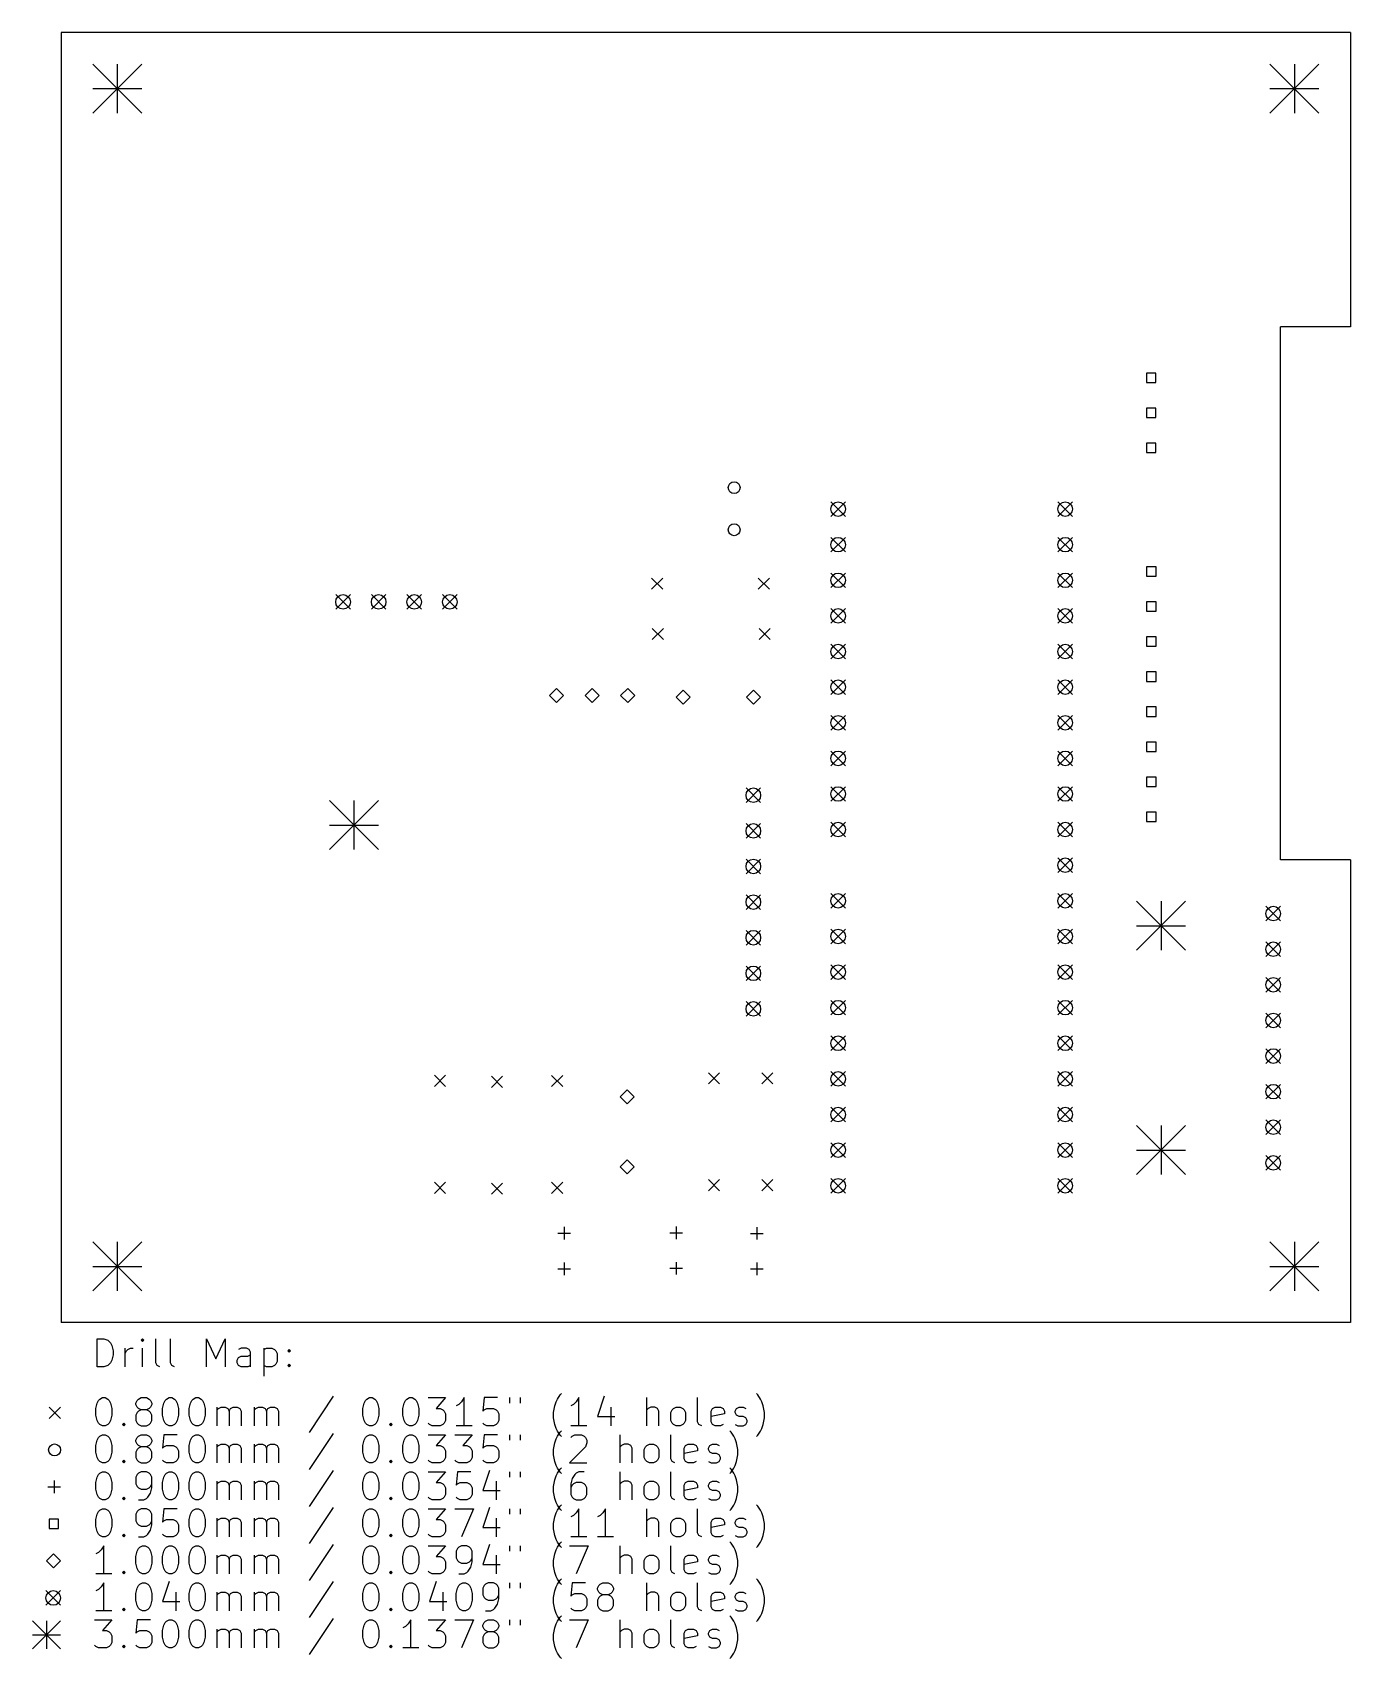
# Model space of a CAD drawing. Extents: x -2 to 92, y -24 to 92.
import ezdxf

# ---------------------------------------------------------------- set-up
doc = ezdxf.new("R2010")
doc.units = 0
doc.layers.add('BLACK', color=7, linetype='CONTINUOUS')

msp = doc.modelspace()

# ---------------------------------------------------------------- linework, layer by layer
at = {"layer": 'BLACK', "linetype": 'CONTINUOUS'}
for p, q in [((92, 92), (0, 92)), ((0, 92), (0, 0)), ((92, 92), (92, 71)), ((2.25, 89.75), (5.75, 86.25)), ((5.75, 89.75), (2.25, 86.25)), ((4, 89.75), (4, 86.25)), ((86.25, 89.75), (89.75, 86.25)), ((89.75, 89.75), (86.25, 86.25)), ((88, 89.75), (88, 86.25)), ((2.25, 88), (5.75, 88)), ((86.25, 88), (89.75, 88)), ((92, 71), (87, 71)), ((87, 33), (87, 71)), ((78.115879, 67.715879), (77.444121, 67.715879)), ((77.444121, 67.715879), (77.444121, 67.044121)), ((78.115879, 67.044121), (78.115879, 67.715879)), ((77.444121, 67.044121), (78.115879, 67.044121)), ((78.115879, 65.215879), (77.444121, 65.215879)), ((77.444121, 65.215879), (77.444121, 64.544121)), ((78.115879, 64.544121), (78.115879, 65.215879)), ((77.444121, 64.544121), (78.115879, 64.544121)), ((78.115879, 62.715879), (77.444121, 62.715879)), ((77.444121, 62.715879), (77.444121, 62.044121)), ((78.115879, 62.044121), (78.115879, 62.715879)), ((77.444121, 62.044121), (78.115879, 62.044121)), ((54.92, 58.53), (55.96, 57.49)), ((55.96, 58.53), (54.92, 57.49)), ((71.12, 58.53), (72.16, 57.49)), ((72.16, 58.53), (71.12, 57.49)), ((54.92, 55.99), (55.96, 54.95)), ((55.96, 55.99), (54.92, 54.95)), ((71.12, 55.99), (72.16, 54.95)), ((72.16, 55.99), (71.12, 54.95)), ((54.92, 53.45), (55.96, 52.41)), ((55.96, 53.45), (54.92, 52.41)), ((71.12, 53.45), (72.16, 52.41)), ((72.16, 53.45), (71.12, 52.41)), ((78.125879, 53.895879), (77.454121, 53.895879)), ((77.454121, 53.895879), (77.454121, 53.224121)), ((78.125879, 53.224121), (78.125879, 53.895879)), ((42.12, 53.09), (42.92, 52.29)), ((42.92, 53.09), (42.12, 52.29)), ((49.74, 53.09), (50.54, 52.29)), ((50.54, 53.09), (49.74, 52.29)), ((77.454121, 53.224121), (78.125879, 53.224121)), ((19.59, 51.91), (20.63, 50.87)), ((20.63, 51.91), (19.59, 50.87)), ((22.13, 51.91), (23.17, 50.87)), ((23.17, 51.91), (22.13, 50.87)), ((24.67, 51.91), (25.71, 50.87)), ((25.71, 51.91), (24.67, 50.87)), ((27.21, 51.91), (28.25, 50.87)), ((28.25, 51.91), (27.21, 50.87)), ((78.125879, 51.395879), (77.454121, 51.395879)), ((77.454121, 51.395879), (77.454121, 50.724121)), ((78.125879, 50.724121), (78.125879, 51.395879)), ((54.92, 50.91), (55.96, 49.87)), ((55.96, 50.91), (54.92, 49.87)), ((71.12, 50.91), (72.16, 49.87)), ((72.16, 50.91), (71.12, 49.87)), ((77.454121, 50.724121), (78.125879, 50.724121)), ((42.18, 49.5), (42.98, 48.7)), ((42.98, 49.5), (42.18, 48.7)), ((49.8, 49.5), (50.6, 48.7)), ((50.6, 49.5), (49.8, 48.7)), ((78.125879, 48.895879), (77.454121, 48.895879)), ((77.454121, 48.895879), (77.454121, 48.224121)), ((78.125879, 48.224121), (78.125879, 48.895879)), ((54.92, 48.37), (55.96, 47.33)), ((55.96, 48.37), (54.92, 47.33)), ((71.12, 48.37), (72.16, 47.33)), ((72.16, 48.37), (71.12, 47.33)), ((77.454121, 48.224121), (78.125879, 48.224121)), ((78.125879, 46.395879), (77.454121, 46.395879)), ((77.454121, 46.395879), (77.454121, 45.724121)), ((78.125879, 45.724121), (78.125879, 46.395879)), ((54.92, 45.83), (55.96, 44.79)), ((55.96, 45.83), (54.92, 44.79)), ((71.12, 45.83), (72.16, 44.79)), ((72.16, 45.83), (71.12, 44.79)), ((77.454121, 45.724121), (78.125879, 45.724121)), ((35.34, 45.225), (34.84, 44.725)), ((34.84, 44.725), (35.34, 44.225)), ((35.84, 44.725), (35.34, 45.225)), ((35.34, 44.225), (35.84, 44.725)), ((37.88, 45.225), (37.38, 44.725)), ((37.38, 44.725), (37.88, 44.225)), ((38.38, 44.725), (37.88, 45.225)), ((37.88, 44.225), (38.38, 44.725)), ((40.42, 45.225), (39.92, 44.725)), ((39.92, 44.725), (40.42, 44.225)), ((40.92, 44.725), (40.42, 45.225)), ((40.42, 44.225), (40.92, 44.725)), ((44.39, 45.1), (43.89, 44.6)), ((43.89, 44.6), (44.39, 44.1)), ((44.89, 44.6), (44.39, 45.1)), ((44.39, 44.1), (44.89, 44.6)), ((49.39, 45.1), (48.89, 44.6)), ((48.89, 44.6), (49.39, 44.1)), ((49.89, 44.6), (49.39, 45.1)), ((49.39, 44.1), (49.89, 44.6)), ((54.92, 43.29), (55.96, 42.25)), ((55.96, 43.29), (54.92, 42.25)), ((71.12, 43.29), (72.16, 42.25)), ((72.16, 43.29), (71.12, 42.25)), ((78.125879, 43.895879), (77.454121, 43.895879)), ((77.454121, 43.895879), (77.454121, 43.224121)), ((77.454121, 43.224121), (78.125879, 43.224121)), ((78.125879, 43.224121), (78.125879, 43.895879)), ((54.92, 40.75), (55.96, 39.71)), ((55.96, 40.75), (54.92, 39.71)), ((71.12, 40.75), (72.16, 39.71)), ((72.16, 40.75), (71.12, 39.71)), ((78.125879, 41.395879), (77.454121, 41.395879)), ((77.454121, 41.395879), (77.454121, 40.724121)), ((77.454121, 40.724121), (78.125879, 40.724121)), ((78.125879, 40.724121), (78.125879, 41.395879)), ((78.125879, 38.895879), (77.454121, 38.895879)), ((77.454121, 38.895879), (77.454121, 38.224121)), ((78.125879, 38.224121), (78.125879, 38.895879)), ((19.14, 37.22), (22.64, 33.72)), ((22.64, 37.22), (19.14, 33.72)), ((20.89, 37.22), (20.89, 33.72)), ((48.87, 38.12), (49.91, 37.08)), ((49.91, 38.12), (48.87, 37.08)), ((54.92, 38.21), (55.96, 37.17)), ((55.96, 38.21), (54.92, 37.17)), ((71.12, 38.21), (72.16, 37.17)), ((72.16, 38.21), (71.12, 37.17)), ((77.454121, 38.224121), (78.125879, 38.224121)), ((78.125879, 36.395879), (77.454121, 36.395879)), ((77.454121, 36.395879), (77.454121, 35.724121)), ((78.125879, 35.724121), (78.125879, 36.395879)), ((19.14, 35.47), (22.64, 35.47)), ((48.87, 35.58), (49.91, 34.54)), ((49.91, 35.58), (48.87, 34.54)), ((54.92, 35.67), (55.96, 34.63)), ((55.96, 35.67), (54.92, 34.63)), ((71.12, 35.67), (72.16, 34.63)), ((72.16, 35.67), (71.12, 34.63)), ((77.454121, 35.724121), (78.125879, 35.724121)), ((48.87, 33.04), (49.91, 32)), ((49.91, 33.04), (48.87, 32)), ((71.12, 33.13), (72.16, 32.09)), ((72.16, 33.13), (71.12, 32.09)), ((92, 33), (87, 33)), ((92, 33), (92, 0)), ((48.87, 30.5), (49.91, 29.46)), ((49.91, 30.5), (48.87, 29.46)), ((54.92, 30.59), (55.96, 29.55)), ((55.96, 30.59), (54.92, 29.55)), ((71.12, 30.59), (72.16, 29.55)), ((72.16, 30.59), (71.12, 29.55)), ((76.73625, 30.04), (80.23625, 26.54)), ((80.23625, 30.04), (76.73625, 26.54)), ((78.48625, 30.04), (78.48625, 26.54)), ((85.96625, 29.68), (87.00625, 28.64)), ((87.00625, 29.68), (85.96625, 28.64)), ((48.87, 27.96), (49.91, 26.92)), ((49.91, 27.96), (48.87, 26.92)), ((54.92, 28.05), (55.96, 27.01)), ((55.96, 28.05), (54.92, 27.01)), ((71.12, 28.05), (72.16, 27.01)), ((72.16, 28.05), (71.12, 27.01)), ((76.73625, 28.29), (80.23625, 28.29)), ((85.96625, 27.14), (87.00625, 26.1)), ((87.00625, 27.14), (85.96625, 26.1)), ((48.87, 25.42), (49.91, 24.38)), ((49.91, 25.42), (48.87, 24.38)), ((54.92, 25.51), (55.96, 24.47)), ((55.96, 25.51), (54.92, 24.47)), ((71.12, 25.51), (72.16, 24.47)), ((72.16, 25.51), (71.12, 24.47)), ((85.96625, 24.6), (87.00625, 23.56)), ((87.00625, 24.6), (85.96625, 23.56)), ((48.87, 22.88), (49.91, 21.84)), ((49.91, 22.88), (48.87, 21.84)), ((54.92, 22.97), (55.96, 21.93)), ((55.96, 22.97), (54.92, 21.93)), ((71.12, 22.97), (72.16, 21.93)), ((72.16, 22.97), (71.12, 21.93)), ((85.96625, 22.06), (87.00625, 21.02)), ((87.00625, 22.06), (85.96625, 21.02)), ((54.92, 20.43), (55.96, 19.39)), ((55.96, 20.43), (54.92, 19.39)), ((71.12, 20.43), (72.16, 19.39)), ((72.16, 20.43), (71.12, 19.39)), ((85.96625, 19.52), (87.00625, 18.48)), ((87.00625, 19.52), (85.96625, 18.48)), ((26.63, 17.6275), (27.43, 16.8275)), ((27.43, 17.6275), (26.63, 16.8275)), ((30.7, 17.5575), (31.5, 16.7575)), ((31.5, 17.5575), (30.7, 16.7575)), ((34.99, 17.62), (35.79, 16.82)), ((35.79, 17.62), (34.99, 16.82)), ((46.18, 17.81), (46.98, 17.01)), ((46.98, 17.81), (46.18, 17.01)), ((49.99, 17.81), (50.79, 17.01)), ((50.79, 17.81), (49.99, 17.01)), ((54.92, 17.89), (55.96, 16.85)), ((55.96, 17.89), (54.92, 16.85)), ((71.12, 17.89), (72.16, 16.85)), ((72.16, 17.89), (71.12, 16.85)), ((40.39, 16.6), (39.89, 16.1)), ((40.89, 16.1), (40.39, 16.6)), ((85.96625, 16.98), (87.00625, 15.94)), ((87.00625, 16.98), (85.96625, 15.94)), ((39.89, 16.1), (40.39, 15.6)), ((40.39, 15.6), (40.89, 16.1)), ((54.92, 15.35), (55.96, 14.31)), ((55.96, 15.35), (54.92, 14.31)), ((71.12, 15.35), (72.16, 14.31)), ((72.16, 15.35), (71.12, 14.31)), ((76.73625, 14.04), (80.23625, 10.54)), ((80.23625, 14.04), (76.73625, 10.54)), ((78.48625, 14.04), (78.48625, 10.54)), ((85.96625, 14.44), (87.00625, 13.4)), ((87.00625, 14.44), (85.96625, 13.4)), ((54.92, 12.81), (55.96, 11.77)), ((55.96, 12.81), (54.92, 11.77)), ((71.12, 12.81), (72.16, 11.77)), ((72.16, 12.81), (71.12, 11.77)), ((40.39, 11.6), (39.89, 11.1)), ((40.89, 11.1), (40.39, 11.6)), ((76.73625, 12.29), (80.23625, 12.29)), ((85.96625, 11.9), (87.00625, 10.86)), ((87.00625, 11.9), (85.96625, 10.86)), ((39.89, 11.1), (40.39, 10.6)), ((40.39, 10.6), (40.89, 11.1)), ((26.63, 10.0075), (27.43, 9.2075)), ((27.43, 10.0075), (26.63, 9.2075)), ((30.7, 9.9375), (31.5, 9.1375)), ((31.5, 9.9375), (30.7, 9.1375)), ((34.99, 10), (35.79, 9.2)), ((35.79, 10), (34.99, 9.2)), ((46.18, 10.19), (46.98, 9.39)), ((46.98, 10.19), (46.18, 9.39)), ((49.99, 10.19), (50.79, 9.39)), ((50.79, 10.19), (49.99, 9.39)), ((54.92, 10.27), (55.96, 9.23)), ((55.96, 10.27), (54.92, 9.23)), ((71.12, 10.27), (72.16, 9.23)), ((72.16, 10.27), (71.12, 9.23)), ((35.44, 6.37), (36.34, 6.37)), ((35.89, 6.82), (35.89, 5.92)), ((43.44, 6.4), (44.34, 6.4)), ((43.89, 6.85), (43.89, 5.95)), ((49.19, 6.355), (50.09, 6.355)), ((49.64, 6.805), (49.64, 5.905)), ((2.25, 5.75), (5.75, 2.25)), ((5.75, 5.75), (2.25, 2.25)), ((4, 5.75), (4, 2.25)), ((86.25, 5.75), (89.75, 2.25)), ((89.75, 5.75), (86.25, 2.25)), ((88, 5.75), (88, 2.25)), ((2.25, 4), (5.75, 4)), ((35.44, 3.83), (36.34, 3.83)), ((35.89, 4.28), (35.89, 3.38)), ((43.44, 3.86), (44.34, 3.86)), ((43.89, 4.31), (43.89, 3.41)), ((49.19, 3.815), (50.09, 3.815)), ((49.64, 4.265), (49.64, 3.365)), ((86.25, 4), (89.75, 4)), ((92, 0), (0, 0)), ((2.557768, -3.164838), (2.557768, -1.164838)), ((2.557768, -1.164838), (3.033958, -1.164838)), ((3.033958, -1.164838), (3.319673, -1.260076)), ((3.319673, -1.260076), (3.510149, -1.450552)), ((3.510149, -1.450552), (3.605387, -1.641028)), ((3.605387, -1.641028), (3.700625, -2.02198)), ((3.700625, -2.307695), (3.605387, -2.688647)), ((3.700625, -2.02198), (3.700625, -2.307695)), ((4.557768, -3.164838), (4.557768, -1.831504)), ((4.557768, -2.212457), (4.653006, -2.02198)), ((4.653006, -2.02198), (4.748244, -1.926742)), ((4.748244, -1.926742), (4.93872, -1.831504)), ((4.93872, -1.831504), (5.129197, -1.831504)), ((5.795863, -1.164838), (5.700625, -1.260076)), ((5.700625, -1.260076), (5.795863, -1.355314)), ((5.891101, -1.260076), (5.795863, -1.164838)), ((5.795863, -1.164838), (5.795863, -1.355314)), ((5.795863, -1.355314), (5.891101, -1.260076)), ((5.795863, -3.164838), (5.795863, -1.831504)), ((6.748244, -2.879123), (6.748244, -1.164838)), ((7.795863, -2.879123), (7.795863, -1.164838)), ((10.367292, -3.164838), (10.367292, -1.164838)), ((10.367292, -1.164838), (11.033959, -2.593409)), ((11.033959, -2.593409), (11.700625, -1.164838)), ((11.700625, -1.164838), (11.700625, -3.164838)), ((12.843482, -1.831504), (12.653006, -1.926742)), ((13.224435, -1.831504), (12.843482, -1.831504)), ((13.414911, -1.926742), (13.224435, -1.831504)), ((13.319673, -2.402933), (13.510149, -2.307695)), ((13.510149, -2.117219), (13.414911, -1.926742)), ((13.510149, -3.164838), (13.510149, -2.117219)), ((14.46253, -1.831504), (14.46253, -3.831504)), ((14.46253, -1.926742), (14.653006, -1.831504)), ((14.653006, -1.831504), (15.033959, -1.831504)), ((15.033959, -1.831504), (15.224435, -1.926742)), ((15.224435, -1.926742), (15.319673, -2.02198)), ((15.319673, -2.02198), (15.414911, -2.212457)), ((15.414911, -2.212457), (15.414911, -2.783885)), ((16.176816, -2.02198), (16.272054, -1.926742)), ((16.272054, -2.117219), (16.176816, -2.02198)), ((16.272054, -1.926742), (16.367292, -2.02198)), ((16.272054, -1.926742), (16.272054, -2.117219)), ((16.367292, -2.02198), (16.272054, -2.117219)), ((3.033958, -3.164838), (2.557768, -3.164838)), ((3.319673, -3.0696), (3.033958, -3.164838)), ((3.510149, -2.879123), (3.319673, -3.0696)), ((3.605387, -2.688647), (3.510149, -2.879123)), ((6.843482, -3.0696), (6.748244, -2.879123)), ((7.033958, -3.164838), (6.843482, -3.0696)), ((7.891101, -3.0696), (7.795863, -2.879123)), ((8.081577, -3.164838), (7.891101, -3.0696)), ((12.557768, -2.688647), (12.653006, -2.498171)), ((12.557768, -2.879123), (12.557768, -2.688647)), ((12.653006, -3.0696), (12.557768, -2.879123)), ((12.653006, -2.498171), (12.843482, -2.402933)), ((12.843482, -3.164838), (12.653006, -3.0696)), ((12.843482, -2.402933), (13.319673, -2.402933)), ((13.319673, -3.164838), (12.843482, -3.164838)), ((13.510149, -3.0696), (13.319673, -3.164838)), ((14.653006, -3.164838), (14.46253, -3.0696)), ((15.033959, -3.164838), (14.653006, -3.164838)), ((15.224435, -3.0696), (15.033959, -3.164838)), ((15.319673, -2.974361), (15.224435, -3.0696)), ((15.414911, -2.783885), (15.319673, -2.974361)), ((16.176816, -3.0696), (16.272054, -2.974361)), ((16.272054, -3.164838), (16.176816, -3.0696)), ((16.272054, -2.974361), (16.367292, -3.0696)), ((16.272054, -2.974361), (16.272054, -3.164838)), ((16.367292, -3.0696), (16.272054, -3.164838)), ((2.46253, -6.126742), (2.557768, -5.74579)), ((2.557768, -5.74579), (2.653006, -5.555314)), ((2.653006, -5.555314), (2.748244, -5.460076)), ((2.748244, -5.460076), (2.93872, -5.364838)), ((2.93872, -5.364838), (3.129197, -5.364838)), ((3.129197, -5.364838), (3.319673, -5.460076)), ((3.319673, -5.460076), (3.414911, -5.555314)), ((3.414911, -5.555314), (3.510149, -5.74579)), ((3.510149, -5.74579), (3.605387, -6.126742)), ((5.319673, -5.74579), (5.414911, -5.555314)), ((5.319673, -5.841028), (5.319673, -5.74579)), ((5.414911, -5.555314), (5.510149, -5.460076)), ((5.510149, -5.460076), (5.700625, -5.364838)), ((5.700625, -5.364838), (6.081578, -5.364838)), ((6.081578, -5.364838), (6.272054, -5.460076)), ((6.272054, -5.460076), (6.367292, -5.555314)), ((6.367292, -5.555314), (6.46253, -5.74579)), ((6.46253, -5.74579), (6.46253, -5.841028)), ((7.224435, -6.126742), (7.319673, -5.74579)), ((7.319673, -5.74579), (7.414911, -5.555314)), ((7.414911, -5.555314), (7.510149, -5.460076)), ((7.510149, -5.460076), (7.700625, -5.364838)), ((7.700625, -5.364838), (7.891102, -5.364838)), ((7.891102, -5.364838), (8.081578, -5.460076)), ((8.081578, -5.460076), (8.176816, -5.555314)), ((8.176816, -5.555314), (8.272054, -5.74579)), ((8.272054, -5.74579), (8.367292, -6.126742)), ((9.129197, -6.126742), (9.224435, -5.74579)), ((9.224435, -5.74579), (9.319673, -5.555314)), ((9.319673, -5.555314), (9.414911, -5.460076)), ((9.414911, -5.460076), (9.605387, -5.364838)), ((9.605387, -5.364838), (9.795864, -5.364838)), ((9.795864, -5.364838), (9.98634, -5.460076)), ((9.98634, -5.460076), (10.081578, -5.555314)), ((10.081578, -5.555314), (10.176816, -5.74579)), ((10.176816, -5.74579), (10.272054, -6.126742)), ((19.414912, -5.2696), (17.700627, -7.841028)), ((21.510151, -6.126742), (21.605389, -5.74579)), ((21.605389, -5.74579), (21.700627, -5.555314)), ((21.700627, -5.555314), (21.795865, -5.460076)), ((21.795865, -5.460076), (21.986341, -5.364838)), ((21.986341, -5.364838), (22.176818, -5.364838)), ((22.176818, -5.364838), (22.367294, -5.460076)), ((22.367294, -5.460076), (22.462532, -5.555314)), ((22.462532, -5.555314), (22.55777, -5.74579)), ((22.55777, -5.74579), (22.653008, -6.126742)), ((24.367294, -6.126742), (24.462532, -5.74579)), ((24.462532, -5.74579), (24.55777, -5.555314)), ((24.55777, -5.555314), (24.653008, -5.460076)), ((24.653008, -5.460076), (24.843484, -5.364838)), ((24.843484, -5.364838), (25.033961, -5.364838)), ((25.033961, -5.364838), (25.224437, -5.460076)), ((25.224437, -5.460076), (25.319675, -5.555314)), ((25.319675, -5.555314), (25.414913, -5.74579)), ((25.414913, -5.74579), (25.510151, -6.126742)), ((26.176818, -5.364838), (27.414913, -5.364838)), ((27.414913, -5.364838), (26.748246, -6.126742)), ((28.55777, -5.650552), (28.367294, -5.841028)), ((28.748246, -5.364838), (28.55777, -5.650552)), ((28.748246, -7.364838), (28.748246, -5.364838)), ((30.176818, -5.364838), (30.08158, -6.317219)), ((31.129199, -5.364838), (30.176818, -5.364838)), ((31.986342, -5.364838), (31.986342, -5.74579)), ((32.748247, -5.364838), (32.748247, -5.74579)), ((35.224438, -5.936266), (35.319676, -5.650552)), ((35.319676, -5.650552), (35.414914, -5.460076)), ((35.414914, -5.460076), (35.60539, -5.174361)), ((35.60539, -5.174361), (35.700629, -5.079123)), ((36.748247, -5.650552), (36.557771, -5.841028)), ((36.938723, -5.364838), (36.748247, -5.650552)), ((36.938723, -7.364838), (36.938723, -5.364838)), ((38.748247, -5.2696), (38.272057, -6.698171)), ((41.795867, -7.364838), (41.795867, -5.364838)), ((45.414915, -7.079123), (45.414915, -5.364838)), ((49.70063, -5.174361), (49.605392, -5.079123)), ((49.891106, -5.460076), (49.70063, -5.174361)), ((49.986344, -5.650552), (49.891106, -5.460076)), ((50.081582, -5.936266), (49.986344, -5.650552)), ((-0.85, -6.05), (-0.05, -6.85)), ((-0.05, -6.05), (-0.85, -6.85)), ((2.46253, -6.602933), (2.46253, -6.126742)), ((2.557768, -6.983885), (2.46253, -6.602933)), ((3.605387, -6.602933), (3.510149, -6.983885)), ((3.605387, -6.126742), (3.605387, -6.602933)), ((5.414911, -6.031504), (5.319673, -5.841028)), ((5.414911, -6.412457), (5.319673, -6.602933)), ((5.319673, -6.602933), (5.319673, -6.983885)), ((5.510149, -6.126742), (5.414911, -6.031504)), ((5.510149, -6.317219), (5.414911, -6.412457)), ((5.700625, -6.22198), (5.510149, -6.126742)), ((5.700625, -6.22198), (5.510149, -6.317219)), ((6.081578, -6.22198), (5.700625, -6.22198)), ((6.272054, -6.126742), (6.081578, -6.22198)), ((6.272054, -6.317219), (6.081578, -6.22198)), ((6.367292, -6.031504), (6.272054, -6.126742)), ((6.367292, -6.412457), (6.272054, -6.317219)), ((6.46253, -5.841028), (6.367292, -6.031504)), ((6.46253, -6.602933), (6.367292, -6.412457)), ((6.46253, -6.983885), (6.46253, -6.602933)), ((7.224435, -6.602933), (7.224435, -6.126742)), ((7.319673, -6.983885), (7.224435, -6.602933)), ((8.367292, -6.602933), (8.272054, -6.983885)), ((8.367292, -6.126742), (8.367292, -6.602933)), ((9.129197, -6.602933), (9.129197, -6.126742)), ((9.224435, -6.983885), (9.129197, -6.602933)), ((10.272054, -6.602933), (10.176816, -6.983885)), ((10.272054, -6.126742), (10.272054, -6.602933)), ((11.129197, -7.364838), (11.129197, -6.031504)), ((11.129197, -6.22198), (11.224435, -6.126742)), ((11.224435, -6.126742), (11.414911, -6.031504)), ((11.414911, -6.031504), (11.700626, -6.031504)), ((11.700626, -6.031504), (11.891102, -6.126742)), ((11.891102, -6.126742), (11.98634, -6.317219)), ((11.98634, -6.317219), (12.081578, -6.126742)), ((11.98634, -6.317219), (11.98634, -7.364838)), ((12.081578, -6.126742), (12.272054, -6.031504)), ((12.272054, -6.031504), (12.557768, -6.031504)), ((12.557768, -6.031504), (12.748245, -6.126742)), ((12.748245, -6.126742), (12.843483, -6.317219)), ((12.843483, -6.317219), (12.843483, -7.364838)), ((13.795864, -7.364838), (13.795864, -6.031504)), ((13.795864, -6.22198), (13.891102, -6.126742)), ((13.891102, -6.126742), (14.081578, -6.031504)), ((14.081578, -6.031504), (14.367293, -6.031504)), ((14.367293, -6.031504), (14.557769, -6.126742)), ((14.557769, -6.126742), (14.653007, -6.317219)), ((14.653007, -6.317219), (14.748245, -6.126742)), ((14.653007, -6.317219), (14.653007, -7.364838)), ((14.748245, -6.126742), (14.938721, -6.031504)), ((14.938721, -6.031504), (15.224435, -6.031504)), ((15.224435, -6.031504), (15.414912, -6.126742)), ((15.414912, -6.126742), (15.51015, -6.317219)), ((15.51015, -6.317219), (15.51015, -7.364838)), ((21.510151, -6.602933), (21.510151, -6.126742)), ((21.605389, -6.983885), (21.510151, -6.602933)), ((22.653008, -6.602933), (22.55777, -6.983885)), ((22.653008, -6.126742), (22.653008, -6.602933)), ((24.367294, -6.602933), (24.367294, -6.126742)), ((24.462532, -6.983885), (24.367294, -6.602933)), ((25.510151, -6.602933), (25.414913, -6.983885)), ((25.510151, -6.126742), (25.510151, -6.602933)), ((26.748246, -6.126742), (27.033961, -6.126742)), ((27.033961, -6.126742), (27.224437, -6.22198)), ((27.224437, -6.22198), (27.319675, -6.317219)), ((27.319675, -6.317219), (27.414913, -6.507695)), ((27.414913, -6.507695), (27.414913, -6.983885)), ((28.367294, -5.841028), (28.176818, -5.936266)), ((30.08158, -6.317219), (30.176818, -6.22198)), ((30.176818, -6.22198), (30.367294, -6.126742)), ((30.367294, -6.126742), (30.843485, -6.126742)), ((30.843485, -6.126742), (31.033961, -6.22198)), ((31.033961, -6.22198), (31.129199, -6.317219)), ((31.129199, -6.317219), (31.224437, -6.507695)), ((31.224437, -6.507695), (31.224437, -6.983885)), ((35.1292, -6.412457), (35.224438, -5.936266)), ((35.1292, -6.793409), (35.1292, -6.412457)), ((35.224438, -7.2696), (35.1292, -6.793409)), ((36.557771, -5.841028), (36.367295, -5.936266)), ((38.272057, -6.698171), (39.510152, -6.698171)), ((39.224438, -6.031504), (39.224438, -7.364838)), ((41.891105, -6.126742), (41.795867, -6.22198)), ((42.081581, -6.031504), (41.891105, -6.126742)), ((42.367296, -6.031504), (42.081581, -6.031504)), ((42.557772, -6.126742), (42.367296, -6.031504)), ((42.65301, -6.317219), (42.557772, -6.126742)), ((42.65301, -7.364838), (42.65301, -6.317219)), ((43.510153, -6.412457), (43.605391, -6.22198)), ((43.510153, -6.983885), (43.510153, -6.412457)), ((43.605391, -6.22198), (43.700629, -6.126742)), ((43.700629, -6.126742), (43.891105, -6.031504)), ((43.891105, -6.031504), (44.17682, -6.031504)), ((44.17682, -6.031504), (44.367296, -6.126742)), ((44.367296, -6.126742), (44.462534, -6.22198)), ((44.462534, -6.22198), (44.557772, -6.412457)), ((44.557772, -6.412457), (44.557772, -6.983885)), ((46.367296, -6.317219), (46.462534, -6.126742)), ((46.367296, -7.079123), (46.367296, -6.317219)), ((47.319677, -6.507695), (46.367296, -6.698171)), ((46.462534, -6.126742), (46.65301, -6.031504)), ((46.65301, -6.031504), (47.033963, -6.031504)), ((47.033963, -6.031504), (47.224439, -6.126742)), ((47.224439, -6.126742), (47.319677, -6.317219)), ((47.319677, -6.317219), (47.319677, -6.507695)), ((48.081582, -6.317219), (48.17682, -6.126742)), ((48.081582, -6.412457), (48.081582, -6.317219)), ((48.17682, -6.602933), (48.081582, -6.412457)), ((48.17682, -6.126742), (48.367296, -6.031504)), ((48.367296, -6.698171), (48.17682, -6.602933)), ((48.367296, -6.031504), (48.65301, -6.031504)), ((48.65301, -6.698171), (48.367296, -6.698171)), ((48.65301, -6.031504), (48.843487, -6.126742)), ((48.843487, -6.793409), (48.65301, -6.698171)), ((48.938725, -6.983885), (48.843487, -6.793409)), ((50.17682, -6.412457), (50.081582, -5.936266)), ((50.081582, -7.2696), (50.17682, -6.793409)), ((50.17682, -6.793409), (50.17682, -6.412457)), ((2.653006, -7.174361), (2.557768, -6.983885)), ((2.748244, -7.2696), (2.653006, -7.174361)), ((2.653006, -8.195314), (2.748244, -8.100076)), ((2.93872, -7.364838), (2.748244, -7.2696)), ((2.748244, -8.100076), (2.93872, -8.004838)), ((3.129197, -7.364838), (2.93872, -7.364838)), ((2.93872, -8.004838), (3.129197, -8.004838)), ((3.319673, -7.2696), (3.129197, -7.364838)), ((3.129197, -8.004838), (3.319673, -8.100076)), ((3.414911, -7.174361), (3.319673, -7.2696)), ((3.319673, -8.100076), (3.414911, -8.195314)), ((3.510149, -6.983885), (3.414911, -7.174361)), ((4.367292, -7.2696), (4.46253, -7.174361)), ((4.46253, -7.364838), (4.367292, -7.2696)), ((4.46253, -7.174361), (4.557768, -7.2696)), ((4.46253, -7.174361), (4.46253, -7.364838)), ((4.557768, -7.2696), (4.46253, -7.364838)), ((5.319673, -6.983885), (5.414911, -7.174361)), ((5.414911, -7.174361), (5.510149, -7.2696)), ((5.414911, -8.195314), (5.510149, -8.100076)), ((5.510149, -7.2696), (5.700625, -7.364838)), ((5.510149, -8.100076), (5.700625, -8.004838)), ((5.700625, -7.364838), (6.081578, -7.364838)), ((5.700625, -8.004838), (6.081578, -8.004838)), ((6.081578, -7.364838), (6.272054, -7.2696)), ((6.081578, -8.004838), (6.272054, -8.100076)), ((6.272054, -7.2696), (6.367292, -7.174361)), ((6.272054, -8.100076), (6.367292, -8.195314)), ((6.367292, -7.174361), (6.46253, -6.983885)), ((7.319673, -8.004838), (7.224435, -8.957219)), ((7.414911, -7.174361), (7.319673, -6.983885)), ((8.272054, -8.004838), (7.319673, -8.004838)), ((7.510149, -7.2696), (7.414911, -7.174361)), ((7.700625, -7.364838), (7.510149, -7.2696)), ((7.891102, -7.364838), (7.700625, -7.364838)), ((8.081578, -7.2696), (7.891102, -7.364838)), ((8.176816, -7.174361), (8.081578, -7.2696)), ((8.272054, -6.983885), (8.176816, -7.174361)), ((9.319673, -7.174361), (9.224435, -6.983885)), ((9.414911, -7.2696), (9.319673, -7.174361)), ((9.319673, -8.195314), (9.414911, -8.100076)), ((9.605387, -7.364838), (9.414911, -7.2696)), ((9.414911, -8.100076), (9.605387, -8.004838)), ((9.795864, -7.364838), (9.605387, -7.364838)), ((9.605387, -8.004838), (9.795864, -8.004838)), ((9.98634, -7.2696), (9.795864, -7.364838)), ((9.795864, -8.004838), (9.98634, -8.100076)), ((10.081578, -7.174361), (9.98634, -7.2696)), ((9.98634, -8.100076), (10.081578, -8.195314)), ((10.176816, -6.983885), (10.081578, -7.174361)), ((19.414912, -7.9096), (17.700627, -10.481028)), ((21.700627, -7.174361), (21.605389, -6.983885)), ((21.795865, -7.2696), (21.700627, -7.174361)), ((21.700627, -8.195314), (21.795865, -8.100076)), ((21.986341, -7.364838), (21.795865, -7.2696)), ((21.795865, -8.100076), (21.986341, -8.004838)), ((22.176818, -7.364838), (21.986341, -7.364838)), ((21.986341, -8.004838), (22.176818, -8.004838)), ((22.367294, -7.2696), (22.176818, -7.364838)), ((22.176818, -8.004838), (22.367294, -8.100076)), ((22.462532, -7.174361), (22.367294, -7.2696)), ((22.367294, -8.100076), (22.462532, -8.195314)), ((22.55777, -6.983885), (22.462532, -7.174361)), ((23.414913, -7.2696), (23.510151, -7.174361)), ((23.510151, -7.364838), (23.414913, -7.2696)), ((23.510151, -7.174361), (23.605389, -7.2696)), ((23.510151, -7.174361), (23.510151, -7.364838)), ((23.605389, -7.2696), (23.510151, -7.364838)), ((24.55777, -7.174361), (24.462532, -6.983885)), ((24.653008, -7.2696), (24.55777, -7.174361)), ((24.55777, -8.195314), (24.653008, -8.100076)), ((24.843484, -7.364838), (24.653008, -7.2696)), ((24.653008, -8.100076), (24.843484, -8.004838)), ((25.033961, -7.364838), (24.843484, -7.364838)), ((24.843484, -8.004838), (25.033961, -8.004838)), ((25.224437, -7.2696), (25.033961, -7.364838)), ((25.033961, -8.004838), (25.224437, -8.100076)), ((25.319675, -7.174361), (25.224437, -7.2696)), ((25.224437, -8.100076), (25.319675, -8.195314)), ((25.414913, -6.983885), (25.319675, -7.174361)), ((26.272056, -7.2696), (26.176818, -7.174361)), ((26.176818, -8.004838), (27.414913, -8.004838)), ((26.462532, -7.364838), (26.272056, -7.2696)), ((27.033961, -7.364838), (26.462532, -7.364838)), ((27.414913, -8.004838), (26.748246, -8.766742)), ((27.224437, -7.2696), (27.033961, -7.364838)), ((27.319675, -7.174361), (27.224437, -7.2696)), ((27.414913, -6.983885), (27.319675, -7.174361)), ((28.08158, -8.004838), (29.319675, -8.004838)), ((29.319675, -7.364838), (28.176818, -7.364838)), ((29.319675, -8.004838), (28.653008, -8.766742)), ((30.176818, -7.2696), (30.08158, -7.174361)), ((30.176818, -8.004838), (30.08158, -8.957219)), ((30.367294, -7.364838), (30.176818, -7.2696)), ((31.129199, -8.004838), (30.176818, -8.004838)), ((30.843485, -7.364838), (30.367294, -7.364838)), ((31.033961, -7.2696), (30.843485, -7.364838)), ((31.129199, -7.174361), (31.033961, -7.2696)), ((31.224437, -6.983885), (31.129199, -7.174361)), ((31.986342, -8.004838), (31.986342, -8.38579)), ((32.748247, -8.004838), (32.748247, -8.38579)), ((35.319676, -7.555314), (35.224438, -7.2696)), ((35.414914, -7.74579), (35.319676, -7.555314)), ((35.319676, -8.290552), (35.414914, -8.100076)), ((35.60539, -8.031504), (35.414914, -7.74579)), ((35.414914, -8.100076), (35.60539, -7.814361)), ((35.60539, -7.814361), (35.700629, -7.719123)), ((35.700629, -8.126742), (35.60539, -8.031504)), ((37.510152, -7.364838), (36.367295, -7.364838)), ((36.367295, -8.195314), (36.462533, -8.100076)), ((36.462533, -8.100076), (36.653009, -8.004838)), ((36.653009, -8.004838), (37.1292, -8.004838)), ((37.1292, -8.004838), (37.319676, -8.100076)), ((37.319676, -8.100076), (37.414914, -8.195314)), ((39.891105, -10.004838), (39.891105, -8.004838)), ((43.605391, -7.174361), (43.510153, -6.983885)), ((43.510153, -9.719123), (43.510153, -8.004838)), ((43.700629, -7.2696), (43.605391, -7.174361)), ((43.891105, -7.364838), (43.700629, -7.2696)), ((44.17682, -7.364838), (43.891105, -7.364838)), ((44.367296, -7.2696), (44.17682, -7.364838)), ((44.462534, -7.174361), (44.367296, -7.2696)), ((44.557772, -6.983885), (44.462534, -7.174361)), ((45.510153, -7.2696), (45.414915, -7.079123)), ((45.700629, -7.364838), (45.510153, -7.2696)), ((46.462534, -7.2696), (46.367296, -7.079123)), ((46.65301, -7.364838), (46.462534, -7.2696)), ((47.033963, -7.364838), (46.65301, -7.364838)), ((47.224439, -7.2696), (47.033963, -7.364838)), ((47.795868, -7.814361), (47.70063, -7.719123)), ((47.986344, -8.100076), (47.795868, -7.814361)), ((48.081582, -8.290552), (47.986344, -8.100076)), ((48.081582, -7.2696), (48.272058, -7.364838)), ((48.272058, -7.364838), (48.65301, -7.364838)), ((48.65301, -7.364838), (48.843487, -7.2696)), ((48.843487, -7.2696), (48.938725, -7.079123)), ((48.938725, -7.079123), (48.938725, -6.983885)), ((49.605392, -8.126742), (49.70063, -8.031504)), ((49.70063, -8.031504), (49.891106, -7.74579)), ((49.891106, -7.74579), (49.986344, -7.555314)), ((49.986344, -7.555314), (50.081582, -7.2696)), ((2.46253, -8.766742), (2.557768, -8.38579)), ((2.46253, -9.242933), (2.46253, -8.766742)), ((2.557768, -9.623885), (2.46253, -9.242933)), ((2.557768, -8.38579), (2.653006, -8.195314)), ((3.414911, -8.195314), (3.510149, -8.38579)), ((3.510149, -8.38579), (3.605387, -8.766742)), ((3.605387, -9.242933), (3.510149, -9.623885)), ((3.605387, -8.766742), (3.605387, -9.242933)), ((5.319673, -8.38579), (5.414911, -8.195314)), ((5.319673, -8.481028), (5.319673, -8.38579)), ((5.414911, -8.671504), (5.319673, -8.481028)), ((5.414911, -9.052457), (5.319673, -9.242933)), ((5.319673, -9.242933), (5.319673, -9.623885)), ((5.510149, -8.766742), (5.414911, -8.671504)), ((5.510149, -8.957219), (5.414911, -9.052457)), ((5.700625, -8.86198), (5.510149, -8.766742)), ((5.700625, -8.86198), (5.510149, -8.957219)), ((6.081578, -8.86198), (5.700625, -8.86198)), ((6.272054, -8.766742), (6.081578, -8.86198)), ((6.272054, -8.957219), (6.081578, -8.86198)), ((6.367292, -8.671504), (6.272054, -8.766742)), ((6.367292, -9.052457), (6.272054, -8.957219)), ((6.367292, -8.195314), (6.46253, -8.38579)), ((6.46253, -8.481028), (6.367292, -8.671504)), ((6.46253, -9.242933), (6.367292, -9.052457)), ((6.46253, -8.38579), (6.46253, -8.481028)), ((6.46253, -9.623885), (6.46253, -9.242933)), ((7.224435, -8.957219), (7.319673, -8.86198)), ((7.319673, -8.86198), (7.510149, -8.766742)), ((7.510149, -8.766742), (7.98634, -8.766742)), ((7.98634, -8.766742), (8.176816, -8.86198)), ((8.176816, -8.86198), (8.272054, -8.957219)), ((8.272054, -8.957219), (8.367292, -9.147695)), ((8.367292, -9.147695), (8.367292, -9.623885)), ((9.129197, -8.766742), (9.224435, -8.38579)), ((9.129197, -9.242933), (9.129197, -8.766742)), ((9.224435, -9.623885), (9.129197, -9.242933)), ((9.224435, -8.38579), (9.319673, -8.195314)), ((10.081578, -8.195314), (10.176816, -8.38579)), ((10.176816, -8.38579), (10.272054, -8.766742)), ((10.272054, -9.242933), (10.176816, -9.623885)), ((10.272054, -8.766742), (10.272054, -9.242933)), ((11.129197, -10.004838), (11.129197, -8.671504)), ((11.129197, -8.86198), (11.224435, -8.766742)), ((11.224435, -8.766742), (11.414911, -8.671504)), ((11.414911, -8.671504), (11.700626, -8.671504)), ((11.700626, -8.671504), (11.891102, -8.766742)), ((11.891102, -8.766742), (11.98634, -8.957219)), ((11.98634, -8.957219), (12.081578, -8.766742)), ((11.98634, -8.957219), (11.98634, -10.004838)), ((12.081578, -8.766742), (12.272054, -8.671504)), ((12.272054, -8.671504), (12.557768, -8.671504)), ((12.557768, -8.671504), (12.748245, -8.766742)), ((12.748245, -8.766742), (12.843483, -8.957219)), ((12.843483, -8.957219), (12.843483, -10.004838)), ((13.795864, -10.004838), (13.795864, -8.671504)), ((13.795864, -8.86198), (13.891102, -8.766742)), ((13.891102, -8.766742), (14.081578, -8.671504)), ((14.081578, -8.671504), (14.367293, -8.671504)), ((14.367293, -8.671504), (14.557769, -8.766742)), ((14.557769, -8.766742), (14.653007, -8.957219)), ((14.653007, -8.957219), (14.748245, -8.766742)), ((14.653007, -8.957219), (14.653007, -10.004838)), ((14.748245, -8.766742), (14.938721, -8.671504)), ((14.938721, -8.671504), (15.224435, -8.671504)), ((15.224435, -8.671504), (15.414912, -8.766742)), ((15.414912, -8.766742), (15.51015, -8.957219)), ((15.51015, -8.957219), (15.51015, -10.004838)), ((21.510151, -8.766742), (21.605389, -8.38579)), ((21.510151, -9.242933), (21.510151, -8.766742)), ((21.605389, -9.623885), (21.510151, -9.242933)), ((21.605389, -8.38579), (21.700627, -8.195314)), ((22.462532, -8.195314), (22.55777, -8.38579)), ((22.55777, -8.38579), (22.653008, -8.766742)), ((22.653008, -9.242933), (22.55777, -9.623885)), ((22.653008, -8.766742), (22.653008, -9.242933)), ((24.367294, -8.766742), (24.462532, -8.38579)), ((24.367294, -9.242933), (24.367294, -8.766742)), ((24.462532, -9.623885), (24.367294, -9.242933)), ((24.462532, -8.38579), (24.55777, -8.195314)), ((25.319675, -8.195314), (25.414913, -8.38579)), ((25.414913, -8.38579), (25.510151, -8.766742)), ((25.510151, -9.242933), (25.414913, -9.623885)), ((25.510151, -8.766742), (25.510151, -9.242933)), ((26.748246, -8.766742), (27.033961, -8.766742)), ((27.033961, -8.766742), (27.224437, -8.86198)), ((27.224437, -8.86198), (27.319675, -8.957219)), ((27.319675, -8.957219), (27.414913, -9.147695)), ((27.414913, -9.147695), (27.414913, -9.623885)), ((28.653008, -8.766742), (28.938723, -8.766742)), ((28.938723, -8.766742), (29.129199, -8.86198)), ((29.129199, -8.86198), (29.224437, -8.957219)), ((29.224437, -8.957219), (29.319675, -9.147695)), ((29.319675, -9.147695), (29.319675, -9.623885)), ((30.08158, -8.957219), (30.176818, -8.86198)), ((30.176818, -8.86198), (30.367294, -8.766742)), ((30.367294, -8.766742), (30.843485, -8.766742)), ((30.843485, -8.766742), (31.033961, -8.86198)), ((31.033961, -8.86198), (31.129199, -8.957219)), ((31.129199, -8.957219), (31.224437, -9.147695)), ((31.224437, -9.147695), (31.224437, -9.623885)), ((35.1292, -9.052457), (35.224438, -8.576266)), ((35.1292, -9.433409), (35.1292, -9.052457)), ((35.224438, -8.576266), (35.319676, -8.290552)), ((37.414914, -8.86198), (36.272057, -10.004838)), ((37.414914, -8.195314), (37.510152, -8.38579)), ((37.510152, -8.576266), (37.414914, -8.86198)), ((37.510152, -8.38579), (37.510152, -8.576266)), ((39.986343, -8.766742), (39.891105, -8.86198)), ((40.176819, -8.671504), (39.986343, -8.766742)), ((40.462534, -8.671504), (40.176819, -8.671504)), ((40.65301, -8.766742), (40.462534, -8.671504)), ((40.748248, -8.957219), (40.65301, -8.766742)), ((40.748248, -10.004838), (40.748248, -8.957219)), ((41.605391, -9.052457), (41.700629, -8.86198)), ((41.605391, -9.623885), (41.605391, -9.052457)), ((41.700629, -8.86198), (41.795867, -8.766742)), ((41.795867, -8.766742), (41.986343, -8.671504)), ((41.986343, -8.671504), (42.272058, -8.671504)), ((42.272058, -8.671504), (42.462534, -8.766742)), ((42.462534, -8.766742), (42.557772, -8.86198)), ((42.557772, -8.86198), (42.65301, -9.052457)), ((42.65301, -9.052457), (42.65301, -9.623885)), ((44.462534, -8.957219), (44.557772, -8.766742)), ((44.462534, -9.719123), (44.462534, -8.957219)), ((45.414915, -9.147695), (44.462534, -9.338171)), ((44.557772, -8.766742), (44.748248, -8.671504)), ((44.748248, -8.671504), (45.129201, -8.671504)), ((45.129201, -8.671504), (45.319677, -8.766742)), ((45.319677, -8.766742), (45.414915, -8.957219)), ((45.414915, -8.957219), (45.414915, -9.147695)), ((46.17682, -8.957219), (46.272058, -8.766742)), ((46.17682, -9.052457), (46.17682, -8.957219)), ((46.272058, -9.242933), (46.17682, -9.052457)), ((46.272058, -8.766742), (46.462534, -8.671504)), ((46.462534, -9.338171), (46.272058, -9.242933)), ((46.462534, -8.671504), (46.748248, -8.671504)), ((46.748248, -8.671504), (46.938725, -8.766742)), ((48.17682, -8.576266), (48.081582, -8.290552)), ((48.272058, -9.052457), (48.17682, -8.576266)), ((48.272058, -9.433409), (48.272058, -9.052457)), ((2.653006, -9.814361), (2.557768, -9.623885)), ((2.748244, -9.9096), (2.653006, -9.814361)), ((2.93872, -10.004838), (2.748244, -9.9096)), ((3.129197, -10.004838), (2.93872, -10.004838)), ((3.319673, -9.9096), (3.129197, -10.004838)), ((3.414911, -9.814361), (3.319673, -9.9096)), ((3.510149, -9.623885), (3.414911, -9.814361)), ((4.367292, -9.9096), (4.46253, -9.814361)), ((4.46253, -10.004838), (4.367292, -9.9096)), ((4.46253, -9.814361), (4.557768, -9.9096)), ((4.46253, -9.814361), (4.46253, -10.004838)), ((4.557768, -9.9096), (4.46253, -10.004838)), ((5.319673, -9.623885), (5.414911, -9.814361)), ((5.414911, -9.814361), (5.510149, -9.9096)), ((5.510149, -9.9096), (5.700625, -10.004838)), ((5.700625, -10.004838), (6.081578, -10.004838)), ((6.081578, -10.004838), (6.272054, -9.9096)), ((6.272054, -9.9096), (6.367292, -9.814361)), ((6.367292, -9.814361), (6.46253, -9.623885)), ((7.319673, -9.9096), (7.224435, -9.814361)), ((7.510149, -10.004838), (7.319673, -9.9096)), ((7.98634, -10.004838), (7.510149, -10.004838)), ((8.176816, -9.9096), (7.98634, -10.004838)), ((8.272054, -9.814361), (8.176816, -9.9096)), ((8.367292, -9.623885), (8.272054, -9.814361)), ((9.319673, -9.814361), (9.224435, -9.623885)), ((9.414911, -9.9096), (9.319673, -9.814361)), ((9.605387, -10.004838), (9.414911, -9.9096)), ((9.795864, -10.004838), (9.605387, -10.004838)), ((9.98634, -9.9096), (9.795864, -10.004838)), ((10.081578, -9.814361), (9.98634, -9.9096)), ((10.176816, -9.623885), (10.081578, -9.814361)), ((21.700627, -9.814361), (21.605389, -9.623885)), ((21.795865, -9.9096), (21.700627, -9.814361)), ((21.986341, -10.004838), (21.795865, -9.9096)), ((22.176818, -10.004838), (21.986341, -10.004838)), ((22.367294, -9.9096), (22.176818, -10.004838)), ((22.462532, -9.814361), (22.367294, -9.9096)), ((22.55777, -9.623885), (22.462532, -9.814361)), ((23.414913, -9.9096), (23.510151, -9.814361)), ((23.510151, -10.004838), (23.414913, -9.9096)), ((23.510151, -9.814361), (23.605389, -9.9096)), ((23.510151, -9.814361), (23.510151, -10.004838)), ((23.605389, -9.9096), (23.510151, -10.004838)), ((24.55777, -9.814361), (24.462532, -9.623885)), ((24.653008, -9.9096), (24.55777, -9.814361)), ((24.843484, -10.004838), (24.653008, -9.9096)), ((25.033961, -10.004838), (24.843484, -10.004838)), ((25.224437, -9.9096), (25.033961, -10.004838)), ((25.319675, -9.814361), (25.224437, -9.9096)), ((25.414913, -9.623885), (25.319675, -9.814361)), ((26.272056, -9.9096), (26.176818, -9.814361)), ((26.462532, -10.004838), (26.272056, -9.9096)), ((27.033961, -10.004838), (26.462532, -10.004838)), ((27.224437, -9.9096), (27.033961, -10.004838)), ((27.319675, -9.814361), (27.224437, -9.9096)), ((27.414913, -9.623885), (27.319675, -9.814361)), ((28.176818, -9.9096), (28.08158, -9.814361)), ((28.367294, -10.004838), (28.176818, -9.9096)), ((28.938723, -10.004838), (28.367294, -10.004838)), ((29.129199, -9.9096), (28.938723, -10.004838)), ((29.224437, -9.814361), (29.129199, -9.9096)), ((29.319675, -9.623885), (29.224437, -9.814361)), ((30.176818, -9.9096), (30.08158, -9.814361)), ((30.367294, -10.004838), (30.176818, -9.9096)), ((30.843485, -10.004838), (30.367294, -10.004838)), ((31.033961, -9.9096), (30.843485, -10.004838)), ((31.129199, -9.814361), (31.033961, -9.9096)), ((31.224437, -9.623885), (31.129199, -9.814361)), ((35.224438, -9.9096), (35.1292, -9.433409)), ((35.319676, -10.195314), (35.224438, -9.9096)), ((35.414914, -10.38579), (35.319676, -10.195314)), ((35.60539, -10.671504), (35.414914, -10.38579)), ((35.60539, -10.454361), (35.700629, -10.359123)), ((36.272057, -10.004838), (37.510152, -10.004838)), ((41.700629, -9.814361), (41.605391, -9.623885)), ((41.795867, -9.9096), (41.700629, -9.814361)), ((41.986343, -10.004838), (41.795867, -9.9096)), ((42.272058, -10.004838), (41.986343, -10.004838)), ((42.462534, -9.9096), (42.272058, -10.004838)), ((42.557772, -9.814361), (42.462534, -9.9096)), ((42.65301, -9.623885), (42.557772, -9.814361)), ((43.605391, -9.9096), (43.510153, -9.719123)), ((43.795867, -10.004838), (43.605391, -9.9096)), ((44.557772, -9.9096), (44.462534, -9.719123)), ((44.748248, -10.004838), (44.557772, -9.9096)), ((45.129201, -10.004838), (44.748248, -10.004838)), ((45.319677, -9.9096), (45.129201, -10.004838)), ((46.17682, -9.9096), (46.367296, -10.004838)), ((46.367296, -10.004838), (46.748248, -10.004838)), ((46.748248, -9.338171), (46.462534, -9.338171)), ((46.938725, -9.433409), (46.748248, -9.338171)), ((46.748248, -10.004838), (46.938725, -9.9096)), ((47.033963, -9.623885), (46.938725, -9.433409)), ((46.938725, -9.9096), (47.033963, -9.719123)), ((47.033963, -9.719123), (47.033963, -9.623885)), ((47.795868, -10.454361), (47.70063, -10.359123)), ((47.795868, -10.671504), (47.986344, -10.38579)), ((47.986344, -10.38579), (48.081582, -10.195314)), ((48.081582, -10.195314), (48.17682, -9.9096)), ((48.17682, -9.9096), (48.272058, -9.433409)), ((-0.5, -11.28), (-0.5, -12.18)), ((2.46253, -11.406742), (2.557768, -11.02579)), ((2.46253, -11.882933), (2.46253, -11.406742)), ((2.557768, -11.02579), (2.653006, -10.835314)), ((2.653006, -10.835314), (2.748244, -10.740076)), ((2.748244, -10.740076), (2.93872, -10.644838)), ((2.93872, -10.644838), (3.129197, -10.644838)), ((3.129197, -10.644838), (3.319673, -10.740076)), ((3.319673, -10.740076), (3.414911, -10.835314)), ((3.414911, -10.835314), (3.510149, -11.02579)), ((3.510149, -11.02579), (3.605387, -11.406742)), ((3.605387, -11.406742), (3.605387, -11.882933)), ((5.414911, -10.835314), (5.319673, -11.02579)), ((5.319673, -11.02579), (5.319673, -11.50198)), ((5.319673, -11.50198), (5.414911, -11.692457)), ((5.510149, -10.740076), (5.414911, -10.835314)), ((5.700625, -10.644838), (5.510149, -10.740076)), ((6.081578, -10.644838), (5.700625, -10.644838)), ((6.272054, -10.740076), (6.081578, -10.644838)), ((6.367292, -10.835314), (6.272054, -10.740076)), ((6.46253, -11.02579), (6.367292, -10.835314)), ((6.367292, -11.692457), (6.46253, -11.50198)), ((6.46253, -11.787695), (6.46253, -11.02579)), ((7.224435, -11.406742), (7.319673, -11.02579)), ((7.224435, -11.882933), (7.224435, -11.406742)), ((7.319673, -11.02579), (7.414911, -10.835314)), ((7.414911, -10.835314), (7.510149, -10.740076)), ((7.510149, -10.740076), (7.700625, -10.644838)), ((7.700625, -10.644838), (7.891102, -10.644838)), ((7.891102, -10.644838), (8.081578, -10.740076)), ((8.081578, -10.740076), (8.176816, -10.835314)), ((8.176816, -10.835314), (8.272054, -11.02579)), ((8.272054, -11.02579), (8.367292, -11.406742)), ((8.367292, -11.406742), (8.367292, -11.882933)), ((9.129197, -11.406742), (9.224435, -11.02579)), ((9.129197, -11.882933), (9.129197, -11.406742)), ((9.224435, -11.02579), (9.319673, -10.835314)), ((9.319673, -10.835314), (9.414911, -10.740076)), ((9.414911, -10.740076), (9.605387, -10.644838)), ((9.605387, -10.644838), (9.795864, -10.644838)), ((9.795864, -10.644838), (9.98634, -10.740076)), ((9.98634, -10.740076), (10.081578, -10.835314)), ((10.081578, -10.835314), (10.176816, -11.02579)), ((10.176816, -11.02579), (10.272054, -11.406742)), ((10.272054, -11.406742), (10.272054, -11.882933)), ((11.129197, -12.644838), (11.129197, -11.311504)), ((11.129197, -11.50198), (11.224435, -11.406742)), ((11.224435, -11.406742), (11.414911, -11.311504)), ((11.414911, -11.311504), (11.700626, -11.311504)), ((11.700626, -11.311504), (11.891102, -11.406742)), ((11.891102, -11.406742), (11.98634, -11.597219)), ((11.98634, -11.597219), (12.081578, -11.406742)), ((12.081578, -11.406742), (12.272054, -11.311504)), ((12.272054, -11.311504), (12.557768, -11.311504)), ((12.557768, -11.311504), (12.748245, -11.406742)), ((12.748245, -11.406742), (12.843483, -11.597219)), ((13.795864, -12.644838), (13.795864, -11.311504)), ((13.795864, -11.50198), (13.891102, -11.406742)), ((13.891102, -11.406742), (14.081578, -11.311504)), ((14.081578, -11.311504), (14.367293, -11.311504)), ((14.367293, -11.311504), (14.557769, -11.406742)), ((14.557769, -11.406742), (14.653007, -11.597219)), ((14.653007, -11.597219), (14.748245, -11.406742)), ((14.748245, -11.406742), (14.938721, -11.311504)), ((14.938721, -11.311504), (15.224435, -11.311504)), ((15.224435, -11.311504), (15.414912, -11.406742)), ((15.414912, -11.406742), (15.51015, -11.597219)), ((19.414912, -10.5496), (17.700627, -13.121028)), ((21.510151, -11.406742), (21.605389, -11.02579)), ((21.510151, -11.882933), (21.510151, -11.406742)), ((21.605389, -11.02579), (21.700627, -10.835314)), ((21.700627, -10.835314), (21.795865, -10.740076)), ((21.795865, -10.740076), (21.986341, -10.644838)), ((21.986341, -10.644838), (22.176818, -10.644838)), ((22.176818, -10.644838), (22.367294, -10.740076)), ((22.367294, -10.740076), (22.462532, -10.835314)), ((22.462532, -10.835314), (22.55777, -11.02579)), ((22.55777, -11.02579), (22.653008, -11.406742)), ((22.653008, -11.406742), (22.653008, -11.882933)), ((24.367294, -11.406742), (24.462532, -11.02579)), ((24.367294, -11.882933), (24.367294, -11.406742)), ((24.462532, -11.02579), (24.55777, -10.835314)), ((24.55777, -10.835314), (24.653008, -10.740076)), ((24.653008, -10.740076), (24.843484, -10.644838)), ((24.843484, -10.644838), (25.033961, -10.644838)), ((25.033961, -10.644838), (25.224437, -10.740076)), ((25.224437, -10.740076), (25.319675, -10.835314)), ((25.319675, -10.835314), (25.414913, -11.02579)), ((25.414913, -11.02579), (25.510151, -11.406742)), ((25.510151, -11.406742), (25.510151, -11.882933)), ((26.176818, -10.644838), (27.414913, -10.644838)), ((27.414913, -10.644838), (26.748246, -11.406742)), ((26.748246, -11.406742), (27.033961, -11.406742)), ((27.033961, -11.406742), (27.224437, -11.50198)), ((27.224437, -11.50198), (27.319675, -11.597219)), ((28.272056, -10.644838), (28.176818, -11.597219)), ((28.176818, -11.597219), (28.272056, -11.50198)), ((29.224437, -10.644838), (28.272056, -10.644838)), ((28.272056, -11.50198), (28.462532, -11.406742)), ((28.462532, -11.406742), (28.938723, -11.406742)), ((28.938723, -11.406742), (29.129199, -11.50198)), ((29.129199, -11.50198), (29.224437, -11.597219)), ((30.55777, -10.5496), (30.08158, -11.978171)), ((31.033961, -11.311504), (31.033961, -12.644838)), ((31.986342, -10.644838), (31.986342, -11.02579)), ((32.748247, -10.644838), (32.748247, -11.02579)), ((35.1292, -11.692457), (35.224438, -11.216266)), ((35.224438, -11.216266), (35.319676, -10.930552)), ((35.319676, -10.930552), (35.414914, -10.740076)), ((35.414914, -10.740076), (35.60539, -10.454361)), ((35.700629, -10.766742), (35.60539, -10.671504)), ((36.462533, -11.121028), (36.367295, -11.50198)), ((36.367295, -11.50198), (36.367295, -12.263885)), ((36.653009, -10.835314), (36.462533, -11.121028)), ((36.557771, -11.50198), (36.462533, -11.597219)), ((36.748247, -11.406742), (36.557771, -11.50198)), ((36.748247, -10.740076), (36.653009, -10.835314)), ((36.938723, -10.644838), (36.748247, -10.740076)), ((37.1292, -11.406742), (36.748247, -11.406742)), ((37.319676, -10.644838), (36.938723, -10.644838)), ((37.319676, -11.50198), (37.1292, -11.406742)), ((37.414914, -11.597219), (37.319676, -11.50198)), ((39.891105, -12.644838), (39.891105, -10.644838)), ((39.986343, -11.406742), (39.891105, -11.50198)), ((40.176819, -11.311504), (39.986343, -11.406742)), ((40.462534, -11.311504), (40.176819, -11.311504)), ((40.65301, -11.406742), (40.462534, -11.311504)), ((40.748248, -11.597219), (40.65301, -11.406742)), ((41.605391, -11.692457), (41.700629, -11.50198)), ((41.700629, -11.50198), (41.795867, -11.406742)), ((41.795867, -11.406742), (41.986343, -11.311504)), ((41.986343, -11.311504), (42.272058, -11.311504)), ((42.272058, -11.311504), (42.462534, -11.406742)), ((42.462534, -11.406742), (42.557772, -11.50198)), ((42.557772, -11.50198), (42.65301, -11.692457)), ((43.510153, -12.359123), (43.510153, -10.644838)), ((44.462534, -11.597219), (44.557772, -11.406742)), ((44.557772, -11.406742), (44.748248, -11.311504)), ((44.748248, -11.311504), (45.129201, -11.311504)), ((45.129201, -11.311504), (45.319677, -11.406742)), ((45.319677, -11.406742), (45.414915, -11.597219)), ((46.17682, -11.597219), (46.272058, -11.406742)), ((46.272058, -11.406742), (46.462534, -11.311504)), ((46.462534, -11.311504), (46.748248, -11.311504)), ((46.748248, -11.311504), (46.938725, -11.406742)), ((47.70063, -10.766742), (47.795868, -10.671504)), ((47.986344, -10.740076), (47.795868, -10.454361)), ((48.081582, -10.930552), (47.986344, -10.740076)), ((48.17682, -11.216266), (48.081582, -10.930552)), ((48.272058, -11.692457), (48.17682, -11.216266)), ((-0.95, -11.73), (-0.05, -11.73)), ((2.557768, -12.263885), (2.46253, -11.882933)), ((2.653006, -12.454361), (2.557768, -12.263885)), ((2.748244, -12.5496), (2.653006, -12.454361)), ((2.93872, -12.644838), (2.748244, -12.5496)), ((3.129197, -12.644838), (2.93872, -12.644838)), ((3.319673, -12.5496), (3.129197, -12.644838)), ((3.414911, -12.454361), (3.319673, -12.5496)), ((3.510149, -12.263885), (3.414911, -12.454361)), ((3.605387, -11.882933), (3.510149, -12.263885)), ((4.367292, -12.5496), (4.46253, -12.454361)), ((4.46253, -12.644838), (4.367292, -12.5496)), ((4.46253, -12.454361), (4.557768, -12.5496)), ((4.46253, -12.454361), (4.46253, -12.644838)), ((4.557768, -12.5496), (4.46253, -12.644838)), ((5.414911, -11.692457), (5.510149, -11.787695)), ((5.510149, -11.787695), (5.700625, -11.882933)), ((5.510149, -12.644838), (5.891101, -12.644838)), ((5.700625, -11.882933), (6.081578, -11.882933)), ((5.891101, -12.644838), (6.081578, -12.5496)), ((6.081578, -11.882933), (6.272054, -11.787695)), ((6.081578, -12.5496), (6.176816, -12.454361)), ((6.176816, -12.454361), (6.367292, -12.168647)), ((6.272054, -11.787695), (6.367292, -11.692457)), ((6.367292, -12.168647), (6.46253, -11.787695)), ((7.319673, -12.263885), (7.224435, -11.882933)), ((7.414911, -12.454361), (7.319673, -12.263885)), ((7.510149, -12.5496), (7.414911, -12.454361)), ((7.700625, -12.644838), (7.510149, -12.5496)), ((7.891102, -12.644838), (7.700625, -12.644838)), ((8.081578, -12.5496), (7.891102, -12.644838)), ((8.176816, -12.454361), (8.081578, -12.5496)), ((8.272054, -12.263885), (8.176816, -12.454361)), ((8.367292, -11.882933), (8.272054, -12.263885)), ((9.224435, -12.263885), (9.129197, -11.882933)), ((9.319673, -12.454361), (9.224435, -12.263885)), ((9.414911, -12.5496), (9.319673, -12.454361)), ((9.605387, -12.644838), (9.414911, -12.5496)), ((9.795864, -12.644838), (9.605387, -12.644838)), ((9.98634, -12.5496), (9.795864, -12.644838)), ((10.081578, -12.454361), (9.98634, -12.5496)), ((10.176816, -12.263885), (10.081578, -12.454361)), ((10.272054, -11.882933), (10.176816, -12.263885)), ((11.98634, -11.597219), (11.98634, -12.644838)), ((12.843483, -11.597219), (12.843483, -12.644838)), ((14.653007, -11.597219), (14.653007, -12.644838)), ((15.51015, -11.597219), (15.51015, -12.644838)), ((21.605389, -12.263885), (21.510151, -11.882933)), ((21.700627, -12.454361), (21.605389, -12.263885)), ((21.795865, -12.5496), (21.700627, -12.454361)), ((21.986341, -12.644838), (21.795865, -12.5496)), ((22.176818, -12.644838), (21.986341, -12.644838)), ((22.367294, -12.5496), (22.176818, -12.644838)), ((22.462532, -12.454361), (22.367294, -12.5496)), ((22.55777, -12.263885), (22.462532, -12.454361)), ((22.653008, -11.882933), (22.55777, -12.263885)), ((23.414913, -12.5496), (23.510151, -12.454361)), ((23.510151, -12.644838), (23.414913, -12.5496)), ((23.510151, -12.454361), (23.605389, -12.5496)), ((23.510151, -12.454361), (23.510151, -12.644838)), ((23.605389, -12.5496), (23.510151, -12.644838)), ((24.462532, -12.263885), (24.367294, -11.882933)), ((24.55777, -12.454361), (24.462532, -12.263885)), ((24.653008, -12.5496), (24.55777, -12.454361)), ((24.843484, -12.644838), (24.653008, -12.5496)), ((25.033961, -12.644838), (24.843484, -12.644838)), ((25.224437, -12.5496), (25.033961, -12.644838)), ((25.319675, -12.454361), (25.224437, -12.5496)), ((25.414913, -12.263885), (25.319675, -12.454361)), ((25.510151, -11.882933), (25.414913, -12.263885)), ((26.272056, -12.5496), (26.176818, -12.454361)), ((26.462532, -12.644838), (26.272056, -12.5496)), ((27.033961, -12.644838), (26.462532, -12.644838)), ((27.224437, -12.5496), (27.033961, -12.644838)), ((27.319675, -12.454361), (27.224437, -12.5496)), ((27.319675, -11.597219), (27.414913, -11.787695)), ((27.414913, -12.263885), (27.319675, -12.454361)), ((27.414913, -11.787695), (27.414913, -12.263885)), ((28.272056, -12.5496), (28.176818, -12.454361)), ((28.462532, -12.644838), (28.272056, -12.5496)), ((28.938723, -12.644838), (28.462532, -12.644838)), ((29.129199, -12.5496), (28.938723, -12.644838)), ((29.224437, -12.454361), (29.129199, -12.5496)), ((29.224437, -11.597219), (29.319675, -11.787695)), ((29.319675, -12.263885), (29.224437, -12.454361)), ((29.319675, -11.787695), (29.319675, -12.263885)), ((30.08158, -11.978171), (31.319675, -11.978171)), ((35.1292, -12.073409), (35.1292, -11.692457)), ((35.224438, -12.5496), (35.1292, -12.073409)), ((35.319676, -12.835314), (35.224438, -12.5496)), ((36.462533, -11.597219), (36.367295, -11.787695)), ((36.367295, -12.263885), (36.462533, -12.454361)), ((36.462533, -12.454361), (36.557771, -12.5496)), ((36.557771, -12.5496), (36.748247, -12.644838)), ((36.748247, -12.644838), (37.1292, -12.644838)), ((37.1292, -12.644838), (37.319676, -12.5496)), ((37.319676, -12.5496), (37.414914, -12.454361)), ((37.510152, -11.787695), (37.414914, -11.597219)), ((37.414914, -12.454361), (37.510152, -12.263885)), ((37.510152, -12.263885), (37.510152, -11.787695)), ((40.748248, -12.644838), (40.748248, -11.597219)), ((41.605391, -12.263885), (41.605391, -11.692457)), ((41.700629, -12.454361), (41.605391, -12.263885)), ((41.795867, -12.5496), (41.700629, -12.454361)), ((41.986343, -12.644838), (41.795867, -12.5496)), ((42.272058, -12.644838), (41.986343, -12.644838)), ((42.462534, -12.5496), (42.272058, -12.644838)), ((42.557772, -12.454361), (42.462534, -12.5496)), ((42.65301, -12.263885), (42.557772, -12.454361)), ((42.65301, -11.692457), (42.65301, -12.263885)), ((43.605391, -12.5496), (43.510153, -12.359123)), ((43.795867, -12.644838), (43.605391, -12.5496)), ((44.462534, -12.359123), (44.462534, -11.597219)), ((45.414915, -11.787695), (44.462534, -11.978171)), ((44.557772, -12.5496), (44.462534, -12.359123)), ((44.748248, -12.644838), (44.557772, -12.5496)), ((45.129201, -12.644838), (44.748248, -12.644838)), ((45.319677, -12.5496), (45.129201, -12.644838)), ((45.414915, -11.597219), (45.414915, -11.787695)), ((46.17682, -11.692457), (46.17682, -11.597219)), ((46.272058, -11.882933), (46.17682, -11.692457)), ((46.17682, -12.5496), (46.367296, -12.644838)), ((46.462534, -11.978171), (46.272058, -11.882933)), ((46.367296, -12.644838), (46.748248, -12.644838)), ((46.748248, -11.978171), (46.462534, -11.978171)), ((46.938725, -12.073409), (46.748248, -11.978171)), ((46.748248, -12.644838), (46.938725, -12.5496)), ((47.033963, -12.263885), (46.938725, -12.073409)), ((46.938725, -12.5496), (47.033963, -12.359123)), ((47.033963, -12.359123), (47.033963, -12.263885)), ((48.081582, -12.835314), (48.17682, -12.5496)), ((48.17682, -12.5496), (48.272058, -12.073409)), ((48.272058, -12.073409), (48.272058, -11.692457)), ((2.46253, -14.046742), (2.557768, -13.66579)), ((2.557768, -13.66579), (2.653006, -13.475314)), ((2.653006, -13.475314), (2.748244, -13.380076)), ((2.748244, -13.380076), (2.93872, -13.284838)), ((2.93872, -13.284838), (3.129197, -13.284838)), ((3.129197, -13.284838), (3.319673, -13.380076)), ((3.319673, -13.380076), (3.414911, -13.475314)), ((3.414911, -13.475314), (3.510149, -13.66579)), ((3.510149, -13.66579), (3.605387, -14.046742)), ((5.414911, -13.475314), (5.319673, -13.66579)), ((5.319673, -13.66579), (5.319673, -14.14198)), ((5.510149, -13.380076), (5.414911, -13.475314)), ((5.700625, -13.284838), (5.510149, -13.380076)), ((6.081578, -13.284838), (5.700625, -13.284838)), ((6.272054, -13.380076), (6.081578, -13.284838)), ((6.367292, -13.475314), (6.272054, -13.380076)), ((6.46253, -13.66579), (6.367292, -13.475314)), ((6.46253, -14.427695), (6.46253, -13.66579)), ((7.319673, -13.284838), (7.224435, -14.237219)), ((8.272054, -13.284838), (7.319673, -13.284838)), ((9.129197, -14.046742), (9.224435, -13.66579)), ((9.224435, -13.66579), (9.319673, -13.475314)), ((9.319673, -13.475314), (9.414911, -13.380076)), ((9.414911, -13.380076), (9.605387, -13.284838)), ((9.605387, -13.284838), (9.795864, -13.284838)), ((9.795864, -13.284838), (9.98634, -13.380076)), ((9.98634, -13.380076), (10.081578, -13.475314)), ((10.081578, -13.475314), (10.176816, -13.66579)), ((10.176816, -13.66579), (10.272054, -14.046742)), ((19.414912, -13.1896), (17.700627, -15.761028)), ((21.510151, -14.046742), (21.605389, -13.66579)), ((21.605389, -13.66579), (21.700627, -13.475314)), ((21.700627, -13.475314), (21.795865, -13.380076)), ((21.795865, -13.380076), (21.986341, -13.284838)), ((21.986341, -13.284838), (22.176818, -13.284838)), ((22.176818, -13.284838), (22.367294, -13.380076)), ((22.367294, -13.380076), (22.462532, -13.475314)), ((22.462532, -13.475314), (22.55777, -13.66579)), ((22.55777, -13.66579), (22.653008, -14.046742)), ((24.367294, -14.046742), (24.462532, -13.66579)), ((24.462532, -13.66579), (24.55777, -13.475314)), ((24.55777, -13.475314), (24.653008, -13.380076)), ((24.653008, -13.380076), (24.843484, -13.284838)), ((24.843484, -13.284838), (25.033961, -13.284838)), ((25.033961, -13.284838), (25.224437, -13.380076)), ((25.224437, -13.380076), (25.319675, -13.475314)), ((25.319675, -13.475314), (25.414913, -13.66579)), ((25.414913, -13.66579), (25.510151, -14.046742)), ((26.176818, -13.284838), (27.414913, -13.284838)), ((27.414913, -13.284838), (26.748246, -14.046742)), ((28.08158, -13.284838), (29.414913, -13.284838)), ((29.414913, -13.284838), (28.55777, -15.284838)), ((30.55777, -13.1896), (30.08158, -14.618171)), ((31.986342, -13.284838), (31.986342, -13.66579)), ((32.748247, -13.284838), (32.748247, -13.66579)), ((35.1292, -14.332457), (35.224438, -13.856266)), ((35.224438, -13.856266), (35.319676, -13.570552)), ((35.414914, -13.02579), (35.319676, -12.835314)), ((35.319676, -13.570552), (35.414914, -13.380076)), ((35.60539, -13.311504), (35.414914, -13.02579)), ((35.414914, -13.380076), (35.60539, -13.094361)), ((35.60539, -13.094361), (35.700629, -12.999123)), ((35.700629, -13.406742), (35.60539, -13.311504)), ((36.557771, -13.761028), (36.367295, -13.856266)), ((36.748247, -13.570552), (36.557771, -13.761028)), ((36.938723, -13.284838), (36.748247, -13.570552)), ((36.938723, -15.284838), (36.938723, -13.284838)), ((38.462533, -13.761028), (38.272057, -13.856266)), ((38.653009, -13.570552), (38.462533, -13.761028)), ((38.843485, -13.284838), (38.653009, -13.570552)), ((38.843485, -15.284838), (38.843485, -13.284838)), ((41.795867, -15.284838), (41.795867, -13.284838)), ((45.414915, -14.999123), (45.414915, -13.284838)), ((47.70063, -13.406742), (47.795868, -13.311504)), ((47.795868, -13.311504), (47.986344, -13.02579)), ((47.986344, -13.02579), (48.081582, -12.835314)), ((49.70063, -13.094361), (49.605392, -12.999123)), ((49.891106, -13.380076), (49.70063, -13.094361)), ((49.986344, -13.570552), (49.891106, -13.380076)), ((50.081582, -13.856266), (49.986344, -13.570552)), ((50.17682, -14.332457), (50.081582, -13.856266)), ((-0.189121, -14.034121), (-0.860879, -14.034121)), ((-0.860879, -14.034121), (-0.860879, -14.705879)), ((-0.860879, -14.705879), (-0.189121, -14.705879)), ((-0.189121, -14.705879), (-0.189121, -14.034121)), ((2.46253, -14.522933), (2.46253, -14.046742)), ((2.557768, -14.903885), (2.46253, -14.522933)), ((2.653006, -15.094361), (2.557768, -14.903885)), ((3.510149, -14.903885), (3.414911, -15.094361)), ((3.605387, -14.522933), (3.510149, -14.903885)), ((3.605387, -14.046742), (3.605387, -14.522933)), ((5.319673, -14.14198), (5.414911, -14.332457)), ((5.414911, -14.332457), (5.510149, -14.427695)), ((5.510149, -14.427695), (5.700625, -14.522933)), ((5.700625, -14.522933), (6.081578, -14.522933)), ((6.081578, -14.522933), (6.272054, -14.427695)), ((6.176816, -15.094361), (6.367292, -14.808647)), ((6.272054, -14.427695), (6.367292, -14.332457)), ((6.367292, -14.332457), (6.46253, -14.14198)), ((6.367292, -14.808647), (6.46253, -14.427695)), ((7.224435, -14.237219), (7.319673, -14.14198)), ((7.319673, -14.14198), (7.510149, -14.046742)), ((7.510149, -14.046742), (7.98634, -14.046742)), ((7.98634, -14.046742), (8.176816, -14.14198)), ((8.176816, -14.14198), (8.272054, -14.237219)), ((8.272054, -14.237219), (8.367292, -14.427695)), ((8.367292, -14.903885), (8.272054, -15.094361)), ((8.367292, -14.427695), (8.367292, -14.903885)), ((9.129197, -14.522933), (9.129197, -14.046742)), ((9.224435, -14.903885), (9.129197, -14.522933)), ((9.319673, -15.094361), (9.224435, -14.903885)), ((10.176816, -14.903885), (10.081578, -15.094361)), ((10.272054, -14.522933), (10.176816, -14.903885)), ((10.272054, -14.046742), (10.272054, -14.522933)), ((11.129197, -15.284838), (11.129197, -13.951504)), ((11.129197, -14.14198), (11.224435, -14.046742)), ((11.224435, -14.046742), (11.414911, -13.951504)), ((11.414911, -13.951504), (11.700626, -13.951504)), ((11.700626, -13.951504), (11.891102, -14.046742)), ((11.891102, -14.046742), (11.98634, -14.237219)), ((11.98634, -14.237219), (12.081578, -14.046742)), ((11.98634, -14.237219), (11.98634, -15.284838)), ((12.081578, -14.046742), (12.272054, -13.951504)), ((12.272054, -13.951504), (12.557768, -13.951504)), ((12.557768, -13.951504), (12.748245, -14.046742)), ((12.748245, -14.046742), (12.843483, -14.237219)), ((12.843483, -14.237219), (12.843483, -15.284838)), ((13.795864, -15.284838), (13.795864, -13.951504)), ((13.795864, -14.14198), (13.891102, -14.046742)), ((13.891102, -14.046742), (14.081578, -13.951504)), ((14.081578, -13.951504), (14.367293, -13.951504)), ((14.367293, -13.951504), (14.557769, -14.046742)), ((14.557769, -14.046742), (14.653007, -14.237219)), ((14.653007, -14.237219), (14.748245, -14.046742)), ((14.653007, -14.237219), (14.653007, -15.284838)), ((14.748245, -14.046742), (14.938721, -13.951504)), ((14.938721, -13.951504), (15.224435, -13.951504)), ((15.224435, -13.951504), (15.414912, -14.046742)), ((15.414912, -14.046742), (15.51015, -14.237219)), ((15.51015, -14.237219), (15.51015, -15.284838)), ((21.510151, -14.522933), (21.510151, -14.046742)), ((21.605389, -14.903885), (21.510151, -14.522933)), ((21.700627, -15.094361), (21.605389, -14.903885)), ((22.55777, -14.903885), (22.462532, -15.094361)), ((22.653008, -14.522933), (22.55777, -14.903885)), ((22.653008, -14.046742), (22.653008, -14.522933)), ((24.367294, -14.522933), (24.367294, -14.046742)), ((24.462532, -14.903885), (24.367294, -14.522933)), ((24.55777, -15.094361), (24.462532, -14.903885)), ((25.414913, -14.903885), (25.319675, -15.094361)), ((25.510151, -14.522933), (25.414913, -14.903885)), ((25.510151, -14.046742), (25.510151, -14.522933)), ((26.748246, -14.046742), (27.033961, -14.046742)), ((27.033961, -14.046742), (27.224437, -14.14198)), ((27.224437, -14.14198), (27.319675, -14.237219)), ((27.319675, -14.237219), (27.414913, -14.427695)), ((27.414913, -14.903885), (27.319675, -15.094361)), ((27.414913, -14.427695), (27.414913, -14.903885)), ((30.08158, -14.618171), (31.319675, -14.618171)), ((31.033961, -13.951504), (31.033961, -15.284838)), ((35.1292, -14.713409), (35.1292, -14.332457)), ((35.224438, -15.1896), (35.1292, -14.713409)), ((41.891105, -14.046742), (41.795867, -14.14198)), ((42.081581, -13.951504), (41.891105, -14.046742)), ((42.367296, -13.951504), (42.081581, -13.951504)), ((42.557772, -14.046742), (42.367296, -13.951504)), ((42.65301, -14.237219), (42.557772, -14.046742)), ((42.65301, -15.284838), (42.65301, -14.237219)), ((43.510153, -14.332457), (43.605391, -14.14198)), ((43.510153, -14.903885), (43.510153, -14.332457)), ((43.605391, -15.094361), (43.510153, -14.903885)), ((43.605391, -14.14198), (43.700629, -14.046742)), ((43.700629, -14.046742), (43.891105, -13.951504)), ((43.891105, -13.951504), (44.17682, -13.951504)), ((44.17682, -13.951504), (44.367296, -14.046742)), ((44.367296, -14.046742), (44.462534, -14.14198)), ((44.462534, -14.14198), (44.557772, -14.332457)), ((44.557772, -14.903885), (44.462534, -15.094361)), ((44.557772, -14.332457), (44.557772, -14.903885)), ((45.510153, -15.1896), (45.414915, -14.999123)), ((46.367296, -14.237219), (46.462534, -14.046742)), ((46.367296, -14.999123), (46.367296, -14.237219)), ((47.319677, -14.427695), (46.367296, -14.618171)), ((46.462534, -15.1896), (46.367296, -14.999123)), ((46.462534, -14.046742), (46.65301, -13.951504)), ((46.65301, -13.951504), (47.033963, -13.951504)), ((47.033963, -13.951504), (47.224439, -14.046742)), ((47.224439, -14.046742), (47.319677, -14.237219)), ((47.319677, -14.237219), (47.319677, -14.427695)), ((48.081582, -14.237219), (48.17682, -14.046742)), ((48.081582, -14.332457), (48.081582, -14.237219)), ((48.17682, -14.522933), (48.081582, -14.332457)), ((48.17682, -14.046742), (48.367296, -13.951504)), ((48.367296, -14.618171), (48.17682, -14.522933)), ((48.367296, -13.951504), (48.65301, -13.951504)), ((48.65301, -14.618171), (48.367296, -14.618171)), ((48.65301, -13.951504), (48.843487, -14.046742)), ((48.843487, -14.713409), (48.65301, -14.618171)), ((48.938725, -14.903885), (48.843487, -14.713409)), ((48.843487, -15.1896), (48.938725, -14.999123)), ((48.938725, -14.999123), (48.938725, -14.903885)), ((50.081582, -15.1896), (50.17682, -14.713409)), ((50.17682, -14.713409), (50.17682, -14.332457)), ((2.748244, -15.1896), (2.653006, -15.094361)), ((2.843482, -16.210552), (2.653006, -16.401028)), ((2.93872, -15.284838), (2.748244, -15.1896)), ((3.033958, -15.924838), (2.843482, -16.210552)), ((3.129197, -15.284838), (2.93872, -15.284838)), ((3.033958, -17.924838), (3.033958, -15.924838)), ((3.319673, -15.1896), (3.129197, -15.284838)), ((3.414911, -15.094361), (3.319673, -15.1896)), ((4.367292, -15.1896), (4.46253, -15.094361)), ((4.46253, -15.284838), (4.367292, -15.1896)), ((4.46253, -15.094361), (4.557768, -15.1896)), ((4.46253, -15.094361), (4.46253, -15.284838)), ((4.557768, -15.1896), (4.46253, -15.284838)), ((5.414911, -16.30579), (5.510149, -16.115314)), ((5.510149, -15.284838), (5.891101, -15.284838)), ((5.510149, -16.115314), (5.605387, -16.020076)), ((5.605387, -16.020076), (5.795863, -15.924838)), ((5.795863, -15.924838), (5.98634, -15.924838)), ((5.891101, -15.284838), (6.081578, -15.1896)), ((5.98634, -15.924838), (6.176816, -16.020076)), ((6.081578, -15.1896), (6.176816, -15.094361)), ((6.176816, -16.020076), (6.272054, -16.115314)), ((6.272054, -16.115314), (6.367292, -16.30579)), ((7.319673, -15.1896), (7.224435, -15.094361)), ((7.510149, -15.284838), (7.319673, -15.1896)), ((7.319673, -16.30579), (7.414911, -16.115314)), ((7.414911, -16.115314), (7.510149, -16.020076)), ((7.98634, -15.284838), (7.510149, -15.284838)), ((7.510149, -16.020076), (7.700625, -15.924838)), ((7.700625, -15.924838), (7.891102, -15.924838)), ((7.891102, -15.924838), (8.081578, -16.020076)), ((8.176816, -15.1896), (7.98634, -15.284838)), ((8.081578, -16.020076), (8.176816, -16.115314)), ((8.272054, -15.094361), (8.176816, -15.1896)), ((8.176816, -16.115314), (8.272054, -16.30579)), ((9.224435, -16.30579), (9.319673, -16.115314)), ((9.414911, -15.1896), (9.319673, -15.094361)), ((9.319673, -16.115314), (9.414911, -16.020076)), ((9.605387, -15.284838), (9.414911, -15.1896)), ((9.414911, -16.020076), (9.605387, -15.924838)), ((9.795864, -15.284838), (9.605387, -15.284838)), ((9.605387, -15.924838), (9.795864, -15.924838)), ((9.98634, -15.1896), (9.795864, -15.284838)), ((9.795864, -15.924838), (9.98634, -16.020076)), ((10.081578, -15.094361), (9.98634, -15.1896)), ((9.98634, -16.020076), (10.081578, -16.115314)), ((10.081578, -16.115314), (10.176816, -16.30579)), ((19.414912, -15.8296), (17.700627, -18.401028)), ((21.605389, -16.30579), (21.700627, -16.115314)), ((21.795865, -15.1896), (21.700627, -15.094361)), ((21.700627, -16.115314), (21.795865, -16.020076)), ((21.986341, -15.284838), (21.795865, -15.1896)), ((21.795865, -16.020076), (21.986341, -15.924838)), ((22.176818, -15.284838), (21.986341, -15.284838)), ((21.986341, -15.924838), (22.176818, -15.924838)), ((22.367294, -15.1896), (22.176818, -15.284838)), ((22.176818, -15.924838), (22.367294, -16.020076)), ((22.462532, -15.094361), (22.367294, -15.1896)), ((22.367294, -16.020076), (22.462532, -16.115314)), ((22.462532, -16.115314), (22.55777, -16.30579)), ((23.414913, -15.1896), (23.510151, -15.094361)), ((23.510151, -15.284838), (23.414913, -15.1896)), ((23.510151, -15.094361), (23.605389, -15.1896)), ((23.510151, -15.094361), (23.510151, -15.284838)), ((23.605389, -15.1896), (23.510151, -15.284838)), ((24.462532, -16.30579), (24.55777, -16.115314)), ((24.653008, -15.1896), (24.55777, -15.094361)), ((24.55777, -16.115314), (24.653008, -16.020076)), ((24.843484, -15.284838), (24.653008, -15.1896)), ((24.653008, -16.020076), (24.843484, -15.924838)), ((25.033961, -15.284838), (24.843484, -15.284838)), ((24.843484, -15.924838), (25.033961, -15.924838)), ((25.224437, -15.1896), (25.033961, -15.284838)), ((25.033961, -15.924838), (25.224437, -16.020076)), ((25.319675, -15.094361), (25.224437, -15.1896)), ((25.224437, -16.020076), (25.319675, -16.115314)), ((25.319675, -16.115314), (25.414913, -16.30579)), ((26.272056, -15.1896), (26.176818, -15.094361)), ((26.176818, -15.924838), (27.414913, -15.924838)), ((26.462532, -15.284838), (26.272056, -15.1896)), ((27.033961, -15.284838), (26.462532, -15.284838)), ((27.414913, -15.924838), (26.748246, -16.686742)), ((27.224437, -15.1896), (27.033961, -15.284838)), ((27.319675, -15.094361), (27.224437, -15.1896)), ((28.272056, -16.115314), (28.176818, -16.30579)), ((28.367294, -16.020076), (28.272056, -16.115314)), ((28.55777, -15.924838), (28.367294, -16.020076)), ((28.938723, -15.924838), (28.55777, -15.924838)), ((29.129199, -16.020076), (28.938723, -15.924838)), ((29.224437, -16.115314), (29.129199, -16.020076)), ((29.319675, -16.30579), (29.224437, -16.115314)), ((30.55777, -15.8296), (30.08158, -17.258171)), ((31.986342, -15.924838), (31.986342, -16.30579)), ((32.748247, -15.924838), (32.748247, -16.30579)), ((35.319676, -15.475314), (35.224438, -15.1896)), ((35.224438, -16.496266), (35.319676, -16.210552)), ((35.414914, -15.66579), (35.319676, -15.475314)), ((35.319676, -16.210552), (35.414914, -16.020076)), ((35.60539, -15.951504), (35.414914, -15.66579)), ((35.414914, -16.020076), (35.60539, -15.734361)), ((35.60539, -15.734361), (35.700629, -15.639123)), ((35.700629, -16.046742), (35.60539, -15.951504)), ((36.272057, -15.924838), (37.60539, -15.924838)), ((37.510152, -15.284838), (36.367295, -15.284838)), ((37.60539, -15.924838), (36.748247, -17.924838)), ((39.414914, -15.284838), (38.272057, -15.284838)), ((39.891105, -17.924838), (39.891105, -15.924838)), ((43.510153, -17.639123), (43.510153, -15.924838)), ((43.700629, -15.1896), (43.605391, -15.094361)), ((43.891105, -15.284838), (43.700629, -15.1896)), ((44.17682, -15.284838), (43.891105, -15.284838)), ((44.367296, -15.1896), (44.17682, -15.284838)), ((44.462534, -15.094361), (44.367296, -15.1896)), ((45.700629, -15.284838), (45.510153, -15.1896)), ((46.65301, -15.284838), (46.462534, -15.1896)), ((47.033963, -15.284838), (46.65301, -15.284838)), ((47.224439, -15.1896), (47.033963, -15.284838)), ((47.795868, -15.734361), (47.70063, -15.639123)), ((47.986344, -16.020076), (47.795868, -15.734361)), ((48.081582, -16.210552), (47.986344, -16.020076)), ((48.081582, -15.1896), (48.272058, -15.284838)), ((48.17682, -16.496266), (48.081582, -16.210552)), ((48.272058, -15.284838), (48.65301, -15.284838)), ((48.65301, -15.284838), (48.843487, -15.1896)), ((49.605392, -16.046742), (49.70063, -15.951504)), ((49.70063, -15.951504), (49.891106, -15.66579)), ((49.891106, -15.66579), (49.986344, -15.475314)), ((49.986344, -15.475314), (50.081582, -15.1896)), ((-0.55, -16.51), (-1.05, -17.01)), ((-1.05, -17.01), (-0.55, -17.51)), ((-0.05, -17.01), (-0.55, -16.51)), ((-0.55, -17.51), (-0.05, -17.01)), ((2.653006, -16.401028), (2.46253, -16.496266)), ((5.319673, -16.686742), (5.414911, -16.30579)), ((5.319673, -17.162933), (5.319673, -16.686742)), ((5.414911, -17.543885), (5.319673, -17.162933)), ((6.367292, -16.30579), (6.46253, -16.686742)), ((6.46253, -17.162933), (6.367292, -17.543885)), ((6.46253, -16.686742), (6.46253, -17.162933)), ((7.224435, -16.686742), (7.319673, -16.30579)), ((7.224435, -17.162933), (7.224435, -16.686742)), ((7.319673, -17.543885), (7.224435, -17.162933)), ((8.272054, -16.30579), (8.367292, -16.686742)), ((8.367292, -17.162933), (8.272054, -17.543885)), ((8.367292, -16.686742), (8.367292, -17.162933)), ((9.129197, -16.686742), (9.224435, -16.30579)), ((9.129197, -17.162933), (9.129197, -16.686742)), ((9.224435, -17.543885), (9.129197, -17.162933)), ((10.176816, -16.30579), (10.272054, -16.686742)), ((10.272054, -17.162933), (10.176816, -17.543885)), ((10.272054, -16.686742), (10.272054, -17.162933)), ((11.129197, -17.924838), (11.129197, -16.591504)), ((11.129197, -16.78198), (11.224435, -16.686742)), ((11.224435, -16.686742), (11.414911, -16.591504)), ((11.414911, -16.591504), (11.700626, -16.591504)), ((11.700626, -16.591504), (11.891102, -16.686742)), ((11.891102, -16.686742), (11.98634, -16.877219)), ((11.98634, -16.877219), (12.081578, -16.686742)), ((11.98634, -16.877219), (11.98634, -17.924838)), ((12.081578, -16.686742), (12.272054, -16.591504)), ((12.272054, -16.591504), (12.557768, -16.591504)), ((12.557768, -16.591504), (12.748245, -16.686742)), ((12.748245, -16.686742), (12.843483, -16.877219)), ((12.843483, -16.877219), (12.843483, -17.924838)), ((13.795864, -17.924838), (13.795864, -16.591504)), ((13.795864, -16.78198), (13.891102, -16.686742)), ((13.891102, -16.686742), (14.081578, -16.591504)), ((14.081578, -16.591504), (14.367293, -16.591504)), ((14.367293, -16.591504), (14.557769, -16.686742)), ((14.557769, -16.686742), (14.653007, -16.877219)), ((14.653007, -16.877219), (14.748245, -16.686742)), ((14.653007, -16.877219), (14.653007, -17.924838)), ((14.748245, -16.686742), (14.938721, -16.591504)), ((14.938721, -16.591504), (15.224435, -16.591504)), ((15.224435, -16.591504), (15.414912, -16.686742)), ((15.414912, -16.686742), (15.51015, -16.877219)), ((15.51015, -16.877219), (15.51015, -17.924838)), ((21.510151, -16.686742), (21.605389, -16.30579)), ((21.510151, -17.162933), (21.510151, -16.686742)), ((21.605389, -17.543885), (21.510151, -17.162933)), ((22.55777, -16.30579), (22.653008, -16.686742)), ((22.653008, -17.162933), (22.55777, -17.543885)), ((22.653008, -16.686742), (22.653008, -17.162933)), ((24.367294, -16.686742), (24.462532, -16.30579)), ((24.367294, -17.162933), (24.367294, -16.686742)), ((24.462532, -17.543885), (24.367294, -17.162933)), ((25.414913, -16.30579), (25.510151, -16.686742)), ((25.510151, -17.162933), (25.414913, -17.543885)), ((25.510151, -16.686742), (25.510151, -17.162933)), ((26.748246, -16.686742), (27.033961, -16.686742)), ((27.033961, -16.686742), (27.224437, -16.78198)), ((27.224437, -16.78198), (27.319675, -16.877219)), ((27.319675, -16.877219), (27.414913, -17.067695)), ((27.414913, -17.067695), (27.414913, -17.543885)), ((28.176818, -16.30579), (28.176818, -16.78198)), ((28.176818, -16.78198), (28.272056, -16.972457)), ((28.272056, -16.972457), (28.367294, -17.067695)), ((28.367294, -17.067695), (28.55777, -17.162933)), ((28.55777, -17.162933), (28.938723, -17.162933)), ((28.938723, -17.162933), (29.129199, -17.067695)), ((29.129199, -17.067695), (29.224437, -16.972457)), ((29.224437, -16.972457), (29.319675, -16.78198)), ((29.224437, -17.448647), (29.319675, -17.067695)), ((29.319675, -17.067695), (29.319675, -16.30579)), ((30.08158, -17.258171), (31.319675, -17.258171)), ((31.033961, -16.591504), (31.033961, -17.924838)), ((35.1292, -16.972457), (35.224438, -16.496266)), ((35.1292, -17.353409), (35.1292, -16.972457)), ((35.224438, -17.8296), (35.1292, -17.353409)), ((39.986343, -16.686742), (39.891105, -16.78198)), ((40.176819, -16.591504), (39.986343, -16.686742)), ((40.462534, -16.591504), (40.176819, -16.591504)), ((40.65301, -16.686742), (40.462534, -16.591504)), ((40.748248, -16.877219), (40.65301, -16.686742)), ((40.748248, -17.924838), (40.748248, -16.877219)), ((41.605391, -16.972457), (41.700629, -16.78198)), ((41.605391, -17.543885), (41.605391, -16.972457)), ((41.700629, -16.78198), (41.795867, -16.686742)), ((41.795867, -16.686742), (41.986343, -16.591504)), ((41.986343, -16.591504), (42.272058, -16.591504)), ((42.272058, -16.591504), (42.462534, -16.686742)), ((42.462534, -16.686742), (42.557772, -16.78198)), ((42.557772, -16.78198), (42.65301, -16.972457)), ((42.65301, -16.972457), (42.65301, -17.543885)), ((44.462534, -16.877219), (44.557772, -16.686742)), ((44.462534, -17.639123), (44.462534, -16.877219)), ((45.414915, -17.067695), (44.462534, -17.258171)), ((44.557772, -16.686742), (44.748248, -16.591504)), ((44.748248, -16.591504), (45.129201, -16.591504)), ((45.129201, -16.591504), (45.319677, -16.686742)), ((45.319677, -16.686742), (45.414915, -16.877219)), ((45.414915, -16.877219), (45.414915, -17.067695)), ((46.17682, -16.877219), (46.272058, -16.686742)), ((46.17682, -16.972457), (46.17682, -16.877219)), ((46.272058, -17.162933), (46.17682, -16.972457)), ((46.272058, -16.686742), (46.462534, -16.591504)), ((46.462534, -17.258171), (46.272058, -17.162933)), ((46.462534, -16.591504), (46.748248, -16.591504)), ((46.748248, -17.258171), (46.462534, -17.258171)), ((46.748248, -16.591504), (46.938725, -16.686742)), ((46.938725, -17.353409), (46.748248, -17.258171)), ((47.033963, -17.543885), (46.938725, -17.353409)), ((48.272058, -16.972457), (48.17682, -16.496266)), ((48.17682, -17.8296), (48.272058, -17.353409)), ((48.272058, -17.353409), (48.272058, -16.972457)), ((3.605387, -17.924838), (2.46253, -17.924838)), ((4.367292, -17.8296), (4.46253, -17.734361)), ((4.46253, -17.924838), (4.367292, -17.8296)), ((4.46253, -17.734361), (4.557768, -17.8296)), ((4.46253, -17.734361), (4.46253, -17.924838)), ((4.557768, -17.8296), (4.46253, -17.924838)), ((5.510149, -17.734361), (5.414911, -17.543885)), ((5.605387, -17.8296), (5.510149, -17.734361)), ((5.795863, -17.924838), (5.605387, -17.8296)), ((5.98634, -17.924838), (5.795863, -17.924838)), ((6.176816, -17.8296), (5.98634, -17.924838)), ((6.272054, -17.734361), (6.176816, -17.8296)), ((6.367292, -17.543885), (6.272054, -17.734361)), ((7.700625, -18.4696), (7.224435, -19.898171)), ((7.414911, -17.734361), (7.319673, -17.543885)), ((7.510149, -17.8296), (7.414911, -17.734361)), ((7.700625, -17.924838), (7.510149, -17.8296)), ((7.891102, -17.924838), (7.700625, -17.924838)), ((8.081578, -17.8296), (7.891102, -17.924838)), ((8.176816, -17.734361), (8.081578, -17.8296)), ((8.272054, -17.543885), (8.176816, -17.734361)), ((9.319673, -17.734361), (9.224435, -17.543885)), ((9.414911, -17.8296), (9.319673, -17.734361)), ((9.605387, -17.924838), (9.414911, -17.8296)), ((9.795864, -17.924838), (9.605387, -17.924838)), ((9.98634, -17.8296), (9.795864, -17.924838)), ((10.081578, -17.734361), (9.98634, -17.8296)), ((10.176816, -17.543885), (10.081578, -17.734361)), ((19.414912, -18.4696), (17.700627, -21.041028)), ((21.700627, -17.734361), (21.605389, -17.543885)), ((21.795865, -17.8296), (21.700627, -17.734361)), ((21.986341, -17.924838), (21.795865, -17.8296)), ((22.176818, -17.924838), (21.986341, -17.924838)), ((22.367294, -17.8296), (22.176818, -17.924838)), ((22.462532, -17.734361), (22.367294, -17.8296)), ((22.55777, -17.543885), (22.462532, -17.734361)), ((23.414913, -17.8296), (23.510151, -17.734361)), ((23.510151, -17.924838), (23.414913, -17.8296)), ((23.510151, -17.734361), (23.605389, -17.8296)), ((23.510151, -17.734361), (23.510151, -17.924838)), ((23.605389, -17.8296), (23.510151, -17.924838)), ((24.55777, -17.734361), (24.462532, -17.543885)), ((24.653008, -17.8296), (24.55777, -17.734361)), ((24.843484, -17.924838), (24.653008, -17.8296)), ((25.033961, -17.924838), (24.843484, -17.924838)), ((25.224437, -17.8296), (25.033961, -17.924838)), ((25.319675, -17.734361), (25.224437, -17.8296)), ((25.414913, -17.543885), (25.319675, -17.734361)), ((26.272056, -17.8296), (26.176818, -17.734361)), ((26.462532, -17.924838), (26.272056, -17.8296)), ((26.748246, -18.4696), (26.272056, -19.898171)), ((27.033961, -17.924838), (26.462532, -17.924838)), ((27.224437, -17.8296), (27.033961, -17.924838)), ((27.319675, -17.734361), (27.224437, -17.8296)), ((27.414913, -17.543885), (27.319675, -17.734361)), ((28.367294, -17.924838), (28.748246, -17.924838)), ((28.748246, -17.924838), (28.938723, -17.8296)), ((28.938723, -17.8296), (29.033961, -17.734361)), ((29.033961, -17.734361), (29.224437, -17.448647)), ((35.319676, -18.115314), (35.224438, -17.8296)), ((35.414914, -18.30579), (35.319676, -18.115314)), ((35.60539, -18.591504), (35.414914, -18.30579)), ((35.414914, -18.660076), (35.60539, -18.374361)), ((35.60539, -18.374361), (35.700629, -18.279123)), ((41.700629, -17.734361), (41.605391, -17.543885)), ((41.795867, -17.8296), (41.700629, -17.734361)), ((41.986343, -17.924838), (41.795867, -17.8296)), ((42.272058, -17.924838), (41.986343, -17.924838)), ((42.462534, -17.8296), (42.272058, -17.924838)), ((42.557772, -17.734361), (42.462534, -17.8296)), ((42.65301, -17.543885), (42.557772, -17.734361)), ((43.605391, -17.8296), (43.510153, -17.639123)), ((43.795867, -17.924838), (43.605391, -17.8296)), ((44.557772, -17.8296), (44.462534, -17.639123)), ((44.748248, -17.924838), (44.557772, -17.8296)), ((45.129201, -17.924838), (44.748248, -17.924838)), ((45.319677, -17.8296), (45.129201, -17.924838)), ((46.17682, -17.8296), (46.367296, -17.924838)), ((46.367296, -17.924838), (46.748248, -17.924838)), ((46.748248, -17.924838), (46.938725, -17.8296)), ((46.938725, -17.8296), (47.033963, -17.639123)), ((47.033963, -17.639123), (47.033963, -17.543885)), ((47.795868, -18.591504), (47.986344, -18.30579)), ((47.986344, -18.30579), (48.081582, -18.115314)), ((48.081582, -18.115314), (48.17682, -17.8296)), ((49.70063, -18.374361), (49.605392, -18.279123)), ((49.891106, -18.660076), (49.70063, -18.374361)), ((-1.09, -19.13), (-0.05, -20.17)), ((-0.05, -19.13), (-1.09, -20.17)), ((2.653006, -19.041028), (2.46253, -19.136266)), ((2.843482, -18.850552), (2.653006, -19.041028)), ((3.033958, -18.564838), (2.843482, -18.850552)), ((3.033958, -20.564838), (3.033958, -18.564838)), ((5.319673, -19.326742), (5.414911, -18.94579)), ((5.319673, -19.802933), (5.319673, -19.326742)), ((5.414911, -18.94579), (5.510149, -18.755314)), ((5.510149, -18.755314), (5.605387, -18.660076)), ((5.605387, -18.660076), (5.795863, -18.564838)), ((5.795863, -18.564838), (5.98634, -18.564838)), ((5.98634, -18.564838), (6.176816, -18.660076)), ((6.176816, -18.660076), (6.272054, -18.755314)), ((6.272054, -18.755314), (6.367292, -18.94579)), ((6.367292, -18.94579), (6.46253, -19.326742)), ((6.46253, -19.326742), (6.46253, -19.802933)), ((8.176816, -19.231504), (8.176816, -20.564838)), ((9.129197, -19.326742), (9.224435, -18.94579)), ((9.129197, -19.802933), (9.129197, -19.326742)), ((9.224435, -18.94579), (9.319673, -18.755314)), ((9.319673, -18.755314), (9.414911, -18.660076)), ((9.414911, -18.660076), (9.605387, -18.564838)), ((9.605387, -18.564838), (9.795864, -18.564838)), ((9.795864, -18.564838), (9.98634, -18.660076)), ((9.98634, -18.660076), (10.081578, -18.755314)), ((10.081578, -18.755314), (10.176816, -18.94579)), ((10.176816, -18.94579), (10.272054, -19.326742)), ((10.272054, -19.326742), (10.272054, -19.802933)), ((11.129197, -20.564838), (11.129197, -19.231504)), ((11.129197, -19.42198), (11.224435, -19.326742)), ((11.224435, -19.326742), (11.414911, -19.231504)), ((11.414911, -19.231504), (11.700626, -19.231504)), ((11.700626, -19.231504), (11.891102, -19.326742)), ((11.891102, -19.326742), (11.98634, -19.517219)), ((11.98634, -19.517219), (12.081578, -19.326742)), ((11.98634, -19.517219), (11.98634, -20.564838)), ((12.081578, -19.326742), (12.272054, -19.231504)), ((12.272054, -19.231504), (12.557768, -19.231504)), ((12.557768, -19.231504), (12.748245, -19.326742)), ((12.748245, -19.326742), (12.843483, -19.517219)), ((12.843483, -19.517219), (12.843483, -20.564838)), ((13.795864, -20.564838), (13.795864, -19.231504)), ((13.795864, -19.42198), (13.891102, -19.326742)), ((13.891102, -19.326742), (14.081578, -19.231504)), ((14.081578, -19.231504), (14.367293, -19.231504)), ((14.367293, -19.231504), (14.557769, -19.326742)), ((14.557769, -19.326742), (14.653007, -19.517219)), ((14.653007, -19.517219), (14.748245, -19.326742)), ((14.653007, -19.517219), (14.653007, -20.564838)), ((14.748245, -19.326742), (14.938721, -19.231504)), ((14.938721, -19.231504), (15.224435, -19.231504)), ((15.224435, -19.231504), (15.414912, -19.326742)), ((15.414912, -19.326742), (15.51015, -19.517219)), ((15.51015, -19.517219), (15.51015, -20.564838)), ((21.510151, -19.326742), (21.605389, -18.94579)), ((21.510151, -19.802933), (21.510151, -19.326742)), ((21.605389, -18.94579), (21.700627, -18.755314)), ((21.700627, -18.755314), (21.795865, -18.660076)), ((21.795865, -18.660076), (21.986341, -18.564838)), ((21.986341, -18.564838), (22.176818, -18.564838)), ((22.176818, -18.564838), (22.367294, -18.660076)), ((22.367294, -18.660076), (22.462532, -18.755314)), ((22.462532, -18.755314), (22.55777, -18.94579)), ((22.55777, -18.94579), (22.653008, -19.326742)), ((22.653008, -19.326742), (22.653008, -19.802933)), ((24.367294, -19.326742), (24.462532, -18.94579)), ((24.367294, -19.802933), (24.367294, -19.326742)), ((24.462532, -18.94579), (24.55777, -18.755314)), ((24.55777, -18.755314), (24.653008, -18.660076)), ((24.653008, -18.660076), (24.843484, -18.564838)), ((24.843484, -18.564838), (25.033961, -18.564838)), ((25.033961, -18.564838), (25.224437, -18.660076)), ((25.224437, -18.660076), (25.319675, -18.755314)), ((25.319675, -18.755314), (25.414913, -18.94579)), ((25.414913, -18.94579), (25.510151, -19.326742)), ((25.510151, -19.326742), (25.510151, -19.802933)), ((27.224437, -19.231504), (27.224437, -20.564838)), ((28.176818, -19.326742), (28.272056, -18.94579)), ((28.176818, -19.802933), (28.176818, -19.326742)), ((28.272056, -18.94579), (28.367294, -18.755314)), ((28.367294, -18.755314), (28.462532, -18.660076)), ((28.462532, -18.660076), (28.653008, -18.564838)), ((28.653008, -18.564838), (28.843485, -18.564838)), ((28.843485, -18.564838), (29.033961, -18.660076)), ((29.033961, -18.660076), (29.129199, -18.755314)), ((29.129199, -18.755314), (29.224437, -18.94579)), ((29.224437, -18.94579), (29.319675, -19.326742)), ((29.319675, -19.326742), (29.319675, -19.802933)), ((30.176818, -18.755314), (30.08158, -18.94579)), ((30.08158, -18.94579), (30.08158, -19.42198)), ((30.08158, -19.42198), (30.176818, -19.612457)), ((30.272056, -18.660076), (30.176818, -18.755314)), ((30.176818, -19.612457), (30.272056, -19.707695)), ((30.462532, -18.564838), (30.272056, -18.660076)), ((30.272056, -19.707695), (30.462532, -19.802933)), ((30.843485, -18.564838), (30.462532, -18.564838)), ((31.033961, -18.660076), (30.843485, -18.564838)), ((30.843485, -19.802933), (31.033961, -19.707695)), ((31.129199, -18.755314), (31.033961, -18.660076)), ((31.033961, -19.707695), (31.129199, -19.612457)), ((31.224437, -18.94579), (31.129199, -18.755314)), ((31.129199, -19.612457), (31.224437, -19.42198)), ((31.129199, -20.088647), (31.224437, -19.707695)), ((31.224437, -19.707695), (31.224437, -18.94579)), ((31.986342, -18.564838), (31.986342, -18.94579)), ((32.748247, -18.564838), (32.748247, -18.94579)), ((35.1292, -19.612457), (35.224438, -19.136266)), ((35.1292, -19.993409), (35.1292, -19.612457)), ((35.224438, -19.136266), (35.319676, -18.850552)), ((35.319676, -18.850552), (35.414914, -18.660076)), ((35.700629, -18.686742), (35.60539, -18.591504)), ((36.462533, -18.564838), (36.367295, -19.517219)), ((36.367295, -19.517219), (36.462533, -19.42198)), ((37.414914, -18.564838), (36.462533, -18.564838)), ((36.462533, -19.42198), (36.653009, -19.326742)), ((36.653009, -19.326742), (37.1292, -19.326742)), ((37.1292, -19.326742), (37.319676, -19.42198)), ((37.319676, -19.42198), (37.414914, -19.517219)), ((37.414914, -19.517219), (37.510152, -19.707695)), ((37.510152, -19.707695), (37.510152, -20.183885)), ((38.272057, -18.94579), (38.367295, -18.755314)), ((38.272057, -19.041028), (38.272057, -18.94579)), ((38.367295, -19.231504), (38.272057, -19.041028)), ((38.367295, -19.612457), (38.272057, -19.802933)), ((38.367295, -18.755314), (38.462533, -18.660076)), ((38.462533, -19.326742), (38.367295, -19.231504)), ((38.462533, -19.517219), (38.367295, -19.612457)), ((38.462533, -18.660076), (38.653009, -18.564838)), ((38.653009, -19.42198), (38.462533, -19.326742)), ((38.653009, -19.42198), (38.462533, -19.517219)), ((38.653009, -18.564838), (39.033962, -18.564838)), ((39.033962, -19.42198), (38.653009, -19.42198)), ((39.033962, -18.564838), (39.224438, -18.660076)), ((39.224438, -19.326742), (39.033962, -19.42198)), ((39.224438, -19.517219), (39.033962, -19.42198)), ((39.224438, -18.660076), (39.319676, -18.755314)), ((39.319676, -19.231504), (39.224438, -19.326742)), ((39.319676, -19.612457), (39.224438, -19.517219)), ((39.319676, -18.755314), (39.414914, -18.94579)), ((39.414914, -19.041028), (39.319676, -19.231504)), ((39.414914, -19.802933), (39.319676, -19.612457)), ((39.414914, -18.94579), (39.414914, -19.041028)), ((41.795867, -20.564838), (41.795867, -18.564838)), ((41.891105, -19.326742), (41.795867, -19.42198)), ((42.081581, -19.231504), (41.891105, -19.326742)), ((42.367296, -19.231504), (42.081581, -19.231504)), ((42.557772, -19.326742), (42.367296, -19.231504)), ((42.65301, -19.517219), (42.557772, -19.326742)), ((42.65301, -20.564838), (42.65301, -19.517219)), ((43.510153, -19.612457), (43.605391, -19.42198)), ((43.510153, -20.183885), (43.510153, -19.612457)), ((43.605391, -19.42198), (43.700629, -19.326742)), ((43.700629, -19.326742), (43.891105, -19.231504)), ((43.891105, -19.231504), (44.17682, -19.231504)), ((44.17682, -19.231504), (44.367296, -19.326742)), ((44.367296, -19.326742), (44.462534, -19.42198)), ((44.462534, -19.42198), (44.557772, -19.612457)), ((44.557772, -19.612457), (44.557772, -20.183885)), ((45.414915, -20.279123), (45.414915, -18.564838)), ((46.367296, -19.517219), (46.462534, -19.326742)), ((46.367296, -20.279123), (46.367296, -19.517219)), ((47.319677, -19.707695), (46.367296, -19.898171)), ((46.462534, -19.326742), (46.65301, -19.231504)), ((46.65301, -19.231504), (47.033963, -19.231504)), ((47.033963, -19.231504), (47.224439, -19.326742)), ((47.224439, -19.326742), (47.319677, -19.517219)), ((47.319677, -19.517219), (47.319677, -19.707695)), ((47.70063, -18.686742), (47.795868, -18.591504)), ((48.081582, -19.517219), (48.17682, -19.326742)), ((48.081582, -19.612457), (48.081582, -19.517219)), ((48.17682, -19.802933), (48.081582, -19.612457)), ((48.17682, -19.326742), (48.367296, -19.231504)), ((48.367296, -19.231504), (48.65301, -19.231504)), ((48.65301, -19.231504), (48.843487, -19.326742)), ((49.986344, -18.850552), (49.891106, -18.660076)), ((50.081582, -19.136266), (49.986344, -18.850552)), ((50.17682, -19.612457), (50.081582, -19.136266)), ((50.17682, -19.993409), (50.17682, -19.612457)), ((3.605387, -20.564838), (2.46253, -20.564838)), ((4.367292, -20.4696), (4.46253, -20.374361)), ((4.46253, -20.564838), (4.367292, -20.4696)), ((4.46253, -20.374361), (4.557768, -20.4696)), ((4.46253, -20.374361), (4.46253, -20.564838)), ((4.557768, -20.4696), (4.46253, -20.564838)), ((5.414911, -20.183885), (5.319673, -19.802933)), ((5.510149, -20.374361), (5.414911, -20.183885)), ((5.605387, -20.4696), (5.510149, -20.374361)), ((5.795863, -20.564838), (5.605387, -20.4696)), ((5.98634, -20.564838), (5.795863, -20.564838)), ((6.176816, -20.4696), (5.98634, -20.564838)), ((6.272054, -20.374361), (6.176816, -20.4696)), ((6.367292, -20.183885), (6.272054, -20.374361)), ((6.46253, -19.802933), (6.367292, -20.183885)), ((7.224435, -19.898171), (8.46253, -19.898171)), ((9.224435, -20.183885), (9.129197, -19.802933)), ((9.319673, -20.374361), (9.224435, -20.183885)), ((9.414911, -20.4696), (9.319673, -20.374361)), ((9.605387, -20.564838), (9.414911, -20.4696)), ((9.795864, -20.564838), (9.605387, -20.564838)), ((9.98634, -20.4696), (9.795864, -20.564838)), ((10.081578, -20.374361), (9.98634, -20.4696)), ((10.176816, -20.183885), (10.081578, -20.374361)), ((10.272054, -19.802933), (10.176816, -20.183885)), ((21.605389, -20.183885), (21.510151, -19.802933)), ((21.700627, -20.374361), (21.605389, -20.183885)), ((21.795865, -20.4696), (21.700627, -20.374361)), ((21.986341, -20.564838), (21.795865, -20.4696)), ((22.176818, -20.564838), (21.986341, -20.564838)), ((22.367294, -20.4696), (22.176818, -20.564838)), ((22.462532, -20.374361), (22.367294, -20.4696)), ((22.55777, -20.183885), (22.462532, -20.374361)), ((22.653008, -19.802933), (22.55777, -20.183885)), ((23.414913, -20.4696), (23.510151, -20.374361)), ((23.510151, -20.564838), (23.414913, -20.4696)), ((23.510151, -20.374361), (23.605389, -20.4696)), ((23.510151, -20.374361), (23.510151, -20.564838)), ((23.605389, -20.4696), (23.510151, -20.564838)), ((24.462532, -20.183885), (24.367294, -19.802933)), ((24.55777, -20.374361), (24.462532, -20.183885)), ((24.653008, -20.4696), (24.55777, -20.374361)), ((24.843484, -20.564838), (24.653008, -20.4696)), ((25.033961, -20.564838), (24.843484, -20.564838)), ((25.224437, -20.4696), (25.033961, -20.564838)), ((25.319675, -20.374361), (25.224437, -20.4696)), ((25.414913, -20.183885), (25.319675, -20.374361)), ((25.510151, -19.802933), (25.414913, -20.183885)), ((26.272056, -19.898171), (27.510151, -19.898171)), ((28.272056, -20.183885), (28.176818, -19.802933)), ((28.367294, -20.374361), (28.272056, -20.183885)), ((28.462532, -20.4696), (28.367294, -20.374361)), ((28.653008, -20.564838), (28.462532, -20.4696)), ((28.843485, -20.564838), (28.653008, -20.564838)), ((29.033961, -20.4696), (28.843485, -20.564838)), ((29.129199, -20.374361), (29.033961, -20.4696)), ((29.224437, -20.183885), (29.129199, -20.374361)), ((29.319675, -19.802933), (29.224437, -20.183885)), ((30.272056, -20.564838), (30.653008, -20.564838)), ((30.462532, -19.802933), (30.843485, -19.802933)), ((30.653008, -20.564838), (30.843485, -20.4696)), ((30.843485, -20.4696), (30.938723, -20.374361)), ((30.938723, -20.374361), (31.129199, -20.088647)), ((35.224438, -20.4696), (35.1292, -19.993409)), ((35.319676, -20.755314), (35.224438, -20.4696)), ((35.414914, -20.94579), (35.319676, -20.755314)), ((36.462533, -20.4696), (36.367295, -20.374361)), ((36.653009, -20.564838), (36.462533, -20.4696)), ((37.1292, -20.564838), (36.653009, -20.564838)), ((37.319676, -20.4696), (37.1292, -20.564838)), ((37.414914, -20.374361), (37.319676, -20.4696)), ((37.510152, -20.183885), (37.414914, -20.374361)), ((38.272057, -19.802933), (38.272057, -20.183885)), ((38.272057, -20.183885), (38.367295, -20.374361)), ((38.367295, -20.374361), (38.462533, -20.4696)), ((38.462533, -20.4696), (38.653009, -20.564838)), ((38.653009, -20.564838), (39.033962, -20.564838)), ((39.033962, -20.564838), (39.224438, -20.4696)), ((39.224438, -20.4696), (39.319676, -20.374361)), ((39.319676, -20.374361), (39.414914, -20.183885)), ((39.414914, -20.183885), (39.414914, -19.802933)), ((43.605391, -20.374361), (43.510153, -20.183885)), ((43.700629, -20.4696), (43.605391, -20.374361)), ((43.891105, -20.564838), (43.700629, -20.4696)), ((44.17682, -20.564838), (43.891105, -20.564838)), ((44.367296, -20.4696), (44.17682, -20.564838)), ((44.462534, -20.374361), (44.367296, -20.4696)), ((44.557772, -20.183885), (44.462534, -20.374361)), ((45.510153, -20.4696), (45.414915, -20.279123)), ((45.700629, -20.564838), (45.510153, -20.4696)), ((46.462534, -20.4696), (46.367296, -20.279123)), ((46.65301, -20.564838), (46.462534, -20.4696)), ((47.033963, -20.564838), (46.65301, -20.564838)), ((47.224439, -20.4696), (47.033963, -20.564838)), ((48.081582, -20.4696), (48.272058, -20.564838)), ((48.367296, -19.898171), (48.17682, -19.802933)), ((48.272058, -20.564838), (48.65301, -20.564838)), ((48.65301, -19.898171), (48.367296, -19.898171)), ((48.843487, -19.993409), (48.65301, -19.898171)), ((48.65301, -20.564838), (48.843487, -20.4696)), ((48.938725, -20.183885), (48.843487, -19.993409)), ((48.843487, -20.4696), (48.938725, -20.279123)), ((48.938725, -20.279123), (48.938725, -20.183885)), ((49.891106, -20.94579), (49.986344, -20.755314)), ((49.986344, -20.755314), (50.081582, -20.4696)), ((50.081582, -20.4696), (50.17682, -19.993409)), ((-2.05, -21.29), (-0.05, -23.29)), ((-0.05, -21.29), (-2.05, -23.29)), ((-1.05, -21.29), (-1.05, -23.29)), ((2.367292, -21.204838), (3.605387, -21.204838)), ((3.605387, -21.204838), (2.93872, -21.966742)), ((2.93872, -21.966742), (3.224435, -21.966742)), ((3.224435, -21.966742), (3.414911, -22.06198)), ((5.414911, -21.204838), (5.319673, -22.157219)), ((6.367292, -21.204838), (5.414911, -21.204838)), ((5.414911, -22.06198), (5.605387, -21.966742)), ((5.605387, -21.966742), (6.081578, -21.966742)), ((6.081578, -21.966742), (6.272054, -22.06198)), ((7.224435, -21.966742), (7.319673, -21.58579)), ((7.224435, -22.442933), (7.224435, -21.966742)), ((7.319673, -21.58579), (7.414911, -21.395314)), ((7.414911, -21.395314), (7.510149, -21.300076)), ((7.510149, -21.300076), (7.700625, -21.204838)), ((7.700625, -21.204838), (7.891102, -21.204838)), ((7.891102, -21.204838), (8.081578, -21.300076)), ((8.081578, -21.300076), (8.176816, -21.395314)), ((8.176816, -21.395314), (8.272054, -21.58579)), ((8.272054, -21.58579), (8.367292, -21.966742)), ((8.367292, -21.966742), (8.367292, -22.442933)), ((9.129197, -21.966742), (9.224435, -21.58579)), ((9.129197, -22.442933), (9.129197, -21.966742)), ((9.224435, -21.58579), (9.319673, -21.395314)), ((9.319673, -21.395314), (9.414911, -21.300076)), ((9.414911, -21.300076), (9.605387, -21.204838)), ((9.605387, -21.204838), (9.795864, -21.204838)), ((9.795864, -21.204838), (9.98634, -21.300076)), ((9.98634, -21.300076), (10.081578, -21.395314)), ((10.081578, -21.395314), (10.176816, -21.58579)), ((10.176816, -21.58579), (10.272054, -21.966742)), ((10.272054, -21.966742), (10.272054, -22.442933)), ((11.129197, -23.204838), (11.129197, -21.871504)), ((11.129197, -22.06198), (11.224435, -21.966742)), ((11.224435, -21.966742), (11.414911, -21.871504)), ((11.414911, -21.871504), (11.700626, -21.871504)), ((11.700626, -21.871504), (11.891102, -21.966742)), ((11.891102, -21.966742), (11.98634, -22.157219)), ((11.98634, -22.157219), (12.081578, -21.966742)), ((12.081578, -21.966742), (12.272054, -21.871504)), ((12.272054, -21.871504), (12.557768, -21.871504)), ((12.557768, -21.871504), (12.748245, -21.966742)), ((12.748245, -21.966742), (12.843483, -22.157219)), ((13.795864, -23.204838), (13.795864, -21.871504)), ((13.795864, -22.06198), (13.891102, -21.966742)), ((13.891102, -21.966742), (14.081578, -21.871504)), ((14.081578, -21.871504), (14.367293, -21.871504)), ((14.367293, -21.871504), (14.557769, -21.966742)), ((14.557769, -21.966742), (14.653007, -22.157219)), ((14.653007, -22.157219), (14.748245, -21.966742)), ((14.748245, -21.966742), (14.938721, -21.871504)), ((14.938721, -21.871504), (15.224435, -21.871504)), ((15.224435, -21.871504), (15.414912, -21.966742)), ((15.414912, -21.966742), (15.51015, -22.157219)), ((19.414912, -21.1096), (17.700627, -23.681028)), ((21.510151, -21.966742), (21.605389, -21.58579)), ((21.510151, -22.442933), (21.510151, -21.966742)), ((21.605389, -21.58579), (21.700627, -21.395314)), ((21.700627, -21.395314), (21.795865, -21.300076)), ((21.795865, -21.300076), (21.986341, -21.204838)), ((21.986341, -21.204838), (22.176818, -21.204838)), ((22.176818, -21.204838), (22.367294, -21.300076)), ((22.367294, -21.300076), (22.462532, -21.395314)), ((22.462532, -21.395314), (22.55777, -21.58579)), ((22.55777, -21.58579), (22.653008, -21.966742)), ((22.653008, -21.966742), (22.653008, -22.442933)), ((24.55777, -21.681028), (24.367294, -21.776266)), ((24.748246, -21.490552), (24.55777, -21.681028)), ((24.938722, -21.204838), (24.748246, -21.490552)), ((24.938722, -23.204838), (24.938722, -21.204838)), ((26.176818, -21.204838), (27.414913, -21.204838)), ((27.414913, -21.204838), (26.748246, -21.966742)), ((26.748246, -21.966742), (27.033961, -21.966742)), ((27.033961, -21.966742), (27.224437, -22.06198)), ((28.08158, -21.204838), (29.414913, -21.204838)), ((29.414913, -21.204838), (28.55777, -23.204838)), ((30.08158, -21.58579), (30.176818, -21.395314)), ((30.08158, -21.681028), (30.08158, -21.58579)), ((30.176818, -21.871504), (30.08158, -21.681028)), ((30.176818, -21.395314), (30.272056, -21.300076)), ((30.272056, -21.966742), (30.176818, -21.871504)), ((30.272056, -21.300076), (30.462532, -21.204838)), ((30.462532, -22.06198), (30.272056, -21.966742)), ((30.462532, -21.204838), (30.843485, -21.204838)), ((30.843485, -21.204838), (31.033961, -21.300076)), ((31.033961, -21.966742), (30.843485, -22.06198)), ((31.033961, -21.300076), (31.129199, -21.395314)), ((31.129199, -21.871504), (31.033961, -21.966742)), ((31.129199, -21.395314), (31.224437, -21.58579)), ((31.224437, -21.681028), (31.129199, -21.871504)), ((31.224437, -21.58579), (31.224437, -21.681028)), ((31.986342, -21.204838), (31.986342, -21.58579)), ((32.748247, -21.204838), (32.748247, -21.58579)), ((35.1292, -22.252457), (35.224438, -21.776266)), ((35.224438, -21.776266), (35.319676, -21.490552)), ((35.319676, -21.490552), (35.414914, -21.300076)), ((35.60539, -21.231504), (35.414914, -20.94579)), ((35.414914, -21.300076), (35.60539, -21.014361)), ((35.60539, -21.014361), (35.700629, -20.919123)), ((35.700629, -21.326742), (35.60539, -21.231504)), ((36.272057, -21.204838), (37.60539, -21.204838)), ((37.60539, -21.204838), (36.748247, -23.204838)), ((39.891105, -23.204838), (39.891105, -21.204838)), ((39.986343, -21.966742), (39.891105, -22.06198)), ((40.176819, -21.871504), (39.986343, -21.966742)), ((40.462534, -21.871504), (40.176819, -21.871504)), ((40.65301, -21.966742), (40.462534, -21.871504)), ((40.748248, -22.157219), (40.65301, -21.966742)), ((41.700629, -22.06198), (41.795867, -21.966742)), ((41.795867, -21.966742), (41.986343, -21.871504)), ((41.986343, -21.871504), (42.272058, -21.871504)), ((42.272058, -21.871504), (42.462534, -21.966742)), ((42.462534, -21.966742), (42.557772, -22.06198)), ((43.510153, -22.919123), (43.510153, -21.204838)), ((44.462534, -22.157219), (44.557772, -21.966742)), ((44.557772, -21.966742), (44.748248, -21.871504)), ((44.748248, -21.871504), (45.129201, -21.871504)), ((45.129201, -21.871504), (45.319677, -21.966742)), ((45.319677, -21.966742), (45.414915, -22.157219)), ((46.17682, -22.157219), (46.272058, -21.966742)), ((46.272058, -21.966742), (46.462534, -21.871504)), ((46.462534, -21.871504), (46.748248, -21.871504)), ((46.748248, -21.871504), (46.938725, -21.966742)), ((47.795868, -21.014361), (47.70063, -20.919123)), ((47.986344, -21.300076), (47.795868, -21.014361)), ((48.081582, -21.490552), (47.986344, -21.300076)), ((48.17682, -21.776266), (48.081582, -21.490552)), ((48.272058, -22.252457), (48.17682, -21.776266)), ((49.605392, -21.326742), (49.70063, -21.231504)), ((49.70063, -21.231504), (49.891106, -20.94579)), ((-2.05, -22.29), (-0.05, -22.29)), ((2.46253, -23.1096), (2.367292, -23.014361)), ((2.653006, -23.204838), (2.46253, -23.1096)), ((3.414911, -23.1096), (3.224435, -23.204838)), ((3.414911, -22.06198), (3.510149, -22.157219)), ((3.510149, -23.014361), (3.414911, -23.1096)), ((3.510149, -22.157219), (3.605387, -22.347695)), ((3.605387, -22.823885), (3.510149, -23.014361)), ((3.605387, -22.347695), (3.605387, -22.823885)), ((4.367292, -23.1096), (4.46253, -23.014361)), ((4.46253, -23.204838), (4.367292, -23.1096)), ((4.46253, -23.014361), (4.557768, -23.1096)), ((4.46253, -23.014361), (4.46253, -23.204838)), ((4.557768, -23.1096), (4.46253, -23.204838)), ((5.319673, -22.157219), (5.414911, -22.06198)), ((5.414911, -23.1096), (5.319673, -23.014361)), ((5.605387, -23.204838), (5.414911, -23.1096)), ((6.272054, -23.1096), (6.081578, -23.204838)), ((6.272054, -22.06198), (6.367292, -22.157219)), ((6.367292, -23.014361), (6.272054, -23.1096)), ((6.367292, -22.157219), (6.46253, -22.347695)), ((6.46253, -22.823885), (6.367292, -23.014361)), ((6.46253, -22.347695), (6.46253, -22.823885)), ((7.319673, -22.823885), (7.224435, -22.442933)), ((7.414911, -23.014361), (7.319673, -22.823885)), ((7.510149, -23.1096), (7.414911, -23.014361)), ((7.700625, -23.204838), (7.510149, -23.1096)), ((8.081578, -23.1096), (7.891102, -23.204838)), ((8.176816, -23.014361), (8.081578, -23.1096)), ((8.272054, -22.823885), (8.176816, -23.014361)), ((8.367292, -22.442933), (8.272054, -22.823885)), ((9.224435, -22.823885), (9.129197, -22.442933)), ((9.319673, -23.014361), (9.224435, -22.823885)), ((9.414911, -23.1096), (9.319673, -23.014361)), ((9.605387, -23.204838), (9.414911, -23.1096)), ((9.98634, -23.1096), (9.795864, -23.204838)), ((10.081578, -23.014361), (9.98634, -23.1096)), ((10.176816, -22.823885), (10.081578, -23.014361)), ((10.272054, -22.442933), (10.176816, -22.823885)), ((11.98634, -22.157219), (11.98634, -23.204838)), ((12.843483, -22.157219), (12.843483, -23.204838)), ((14.653007, -22.157219), (14.653007, -23.204838)), ((15.51015, -22.157219), (15.51015, -23.204838)), ((21.605389, -22.823885), (21.510151, -22.442933)), ((21.700627, -23.014361), (21.605389, -22.823885)), ((21.795865, -23.1096), (21.700627, -23.014361)), ((21.986341, -23.204838), (21.795865, -23.1096)), ((22.367294, -23.1096), (22.176818, -23.204838)), ((22.462532, -23.014361), (22.367294, -23.1096)), ((22.55777, -22.823885), (22.462532, -23.014361)), ((22.653008, -22.442933), (22.55777, -22.823885)), ((23.414913, -23.1096), (23.510151, -23.014361)), ((23.510151, -23.204838), (23.414913, -23.1096)), ((23.510151, -23.014361), (23.605389, -23.1096)), ((23.510151, -23.014361), (23.510151, -23.204838)), ((23.605389, -23.1096), (23.510151, -23.204838)), ((26.272056, -23.1096), (26.176818, -23.014361)), ((26.462532, -23.204838), (26.272056, -23.1096)), ((27.224437, -23.1096), (27.033961, -23.204838)), ((27.224437, -22.06198), (27.319675, -22.157219)), ((27.319675, -23.014361), (27.224437, -23.1096)), ((27.319675, -22.157219), (27.414913, -22.347695)), ((27.414913, -22.823885), (27.319675, -23.014361)), ((27.414913, -22.347695), (27.414913, -22.823885)), ((30.176818, -22.252457), (30.08158, -22.442933)), ((30.08158, -22.442933), (30.08158, -22.823885)), ((30.08158, -22.823885), (30.176818, -23.014361)), ((30.272056, -22.157219), (30.176818, -22.252457)), ((30.176818, -23.014361), (30.272056, -23.1096)), ((30.462532, -22.06198), (30.272056, -22.157219)), ((30.272056, -23.1096), (30.462532, -23.204838)), ((30.843485, -22.06198), (30.462532, -22.06198)), ((31.033961, -22.157219), (30.843485, -22.06198)), ((30.843485, -23.204838), (31.033961, -23.1096)), ((31.129199, -22.252457), (31.033961, -22.157219)), ((31.033961, -23.1096), (31.129199, -23.014361)), ((31.224437, -22.442933), (31.129199, -22.252457)), ((31.129199, -23.014361), (31.224437, -22.823885)), ((31.224437, -22.823885), (31.224437, -22.442933)), ((35.1292, -22.633409), (35.1292, -22.252457)), ((35.224438, -23.1096), (35.1292, -22.633409)), ((35.319676, -23.395314), (35.224438, -23.1096)), ((40.748248, -23.204838), (40.748248, -22.157219)), ((41.605391, -22.252457), (41.700629, -22.06198)), ((41.605391, -22.823885), (41.605391, -22.252457)), ((41.700629, -23.014361), (41.605391, -22.823885)), ((41.795867, -23.1096), (41.700629, -23.014361)), ((41.986343, -23.204838), (41.795867, -23.1096)), ((42.462534, -23.1096), (42.272058, -23.204838)), ((42.557772, -23.014361), (42.462534, -23.1096)), ((42.557772, -22.06198), (42.65301, -22.252457)), ((42.65301, -22.823885), (42.557772, -23.014361)), ((42.65301, -22.252457), (42.65301, -22.823885)), ((43.605391, -23.1096), (43.510153, -22.919123)), ((43.795867, -23.204838), (43.605391, -23.1096)), ((44.462534, -22.919123), (44.462534, -22.157219)), ((45.414915, -22.347695), (44.462534, -22.538171)), ((44.557772, -23.1096), (44.462534, -22.919123)), ((44.748248, -23.204838), (44.557772, -23.1096)), ((45.319677, -23.1096), (45.129201, -23.204838)), ((45.414915, -22.157219), (45.414915, -22.347695)), ((46.17682, -22.252457), (46.17682, -22.157219)), ((46.272058, -22.442933), (46.17682, -22.252457)), ((46.17682, -23.1096), (46.367296, -23.204838)), ((46.462534, -22.538171), (46.272058, -22.442933)), ((46.748248, -22.538171), (46.462534, -22.538171)), ((46.938725, -22.633409), (46.748248, -22.538171)), ((46.748248, -23.204838), (46.938725, -23.1096)), ((47.033963, -22.823885), (46.938725, -22.633409)), ((46.938725, -23.1096), (47.033963, -22.919123)), ((47.033963, -22.919123), (47.033963, -22.823885)), ((48.081582, -23.395314), (48.17682, -23.1096)), ((48.17682, -23.1096), (48.272058, -22.633409)), ((48.272058, -22.633409), (48.272058, -22.252457)), ((3.224435, -23.204838), (2.653006, -23.204838)), ((6.081578, -23.204838), (5.605387, -23.204838)), ((7.891102, -23.204838), (7.700625, -23.204838)), ((9.795864, -23.204838), (9.605387, -23.204838)), ((22.176818, -23.204838), (21.986341, -23.204838)), ((25.510151, -23.204838), (24.367294, -23.204838)), ((27.033961, -23.204838), (26.462532, -23.204838)), ((30.462532, -23.204838), (30.843485, -23.204838)), ((35.414914, -23.58579), (35.319676, -23.395314)), ((35.60539, -23.871504), (35.414914, -23.58579)), ((35.700629, -23.966742), (35.60539, -23.871504)), ((42.272058, -23.204838), (41.986343, -23.204838)), ((45.129201, -23.204838), (44.748248, -23.204838)), ((46.367296, -23.204838), (46.748248, -23.204838)), ((47.70063, -23.966742), (47.795868, -23.871504)), ((47.795868, -23.871504), (47.986344, -23.58579)), ((47.986344, -23.58579), (48.081582, -23.395314))]:
    msp.add_line(p, q, dxfattribs=at)
at = {"layer": 'BLACK'}
for centre, radius in [((48.02, 59.53825), 0.425), ((55.44, 58.01), 0.52), ((71.64, 58.01), 0.52), ((48.02, 56.53825), 0.425), ((55.44, 55.47), 0.52), ((71.64, 55.47), 0.52), ((55.44, 52.93), 0.52), ((71.64, 52.93), 0.52), ((20.11, 51.39), 0.52), ((22.65, 51.39), 0.52), ((25.19, 51.39), 0.52), ((27.73, 51.39), 0.52), ((55.44, 50.39), 0.52), ((71.64, 50.39), 0.52), ((55.44, 47.85), 0.52), ((71.64, 47.85), 0.52), ((55.44, 45.31), 0.52), ((71.64, 45.31), 0.52), ((55.44, 42.77), 0.52), ((71.64, 42.77), 0.52), ((55.44, 40.23), 0.52), ((71.64, 40.23), 0.52), ((49.39, 37.6), 0.52), ((55.44, 37.69), 0.52), ((71.64, 37.69), 0.52), ((49.39, 35.06), 0.52), ((55.44, 35.15), 0.52), ((71.64, 35.15), 0.52), ((49.39, 32.52), 0.52), ((71.64, 32.61), 0.52), ((49.39, 29.98), 0.52), ((55.44, 30.07), 0.52), ((71.64, 30.07), 0.52), ((86.48625, 29.16), 0.52), ((49.39, 27.44), 0.52), ((55.44, 27.53), 0.52), ((71.64, 27.53), 0.52), ((86.48625, 26.62), 0.52), ((49.39, 24.9), 0.52), ((55.44, 24.99), 0.52), ((71.64, 24.99), 0.52), ((86.48625, 24.08), 0.52), ((49.39, 22.36), 0.52), ((55.44, 22.45), 0.52), ((71.64, 22.45), 0.52), ((86.48625, 21.54), 0.52), ((55.44, 19.91), 0.52), ((71.64, 19.91), 0.52), ((86.48625, 19), 0.52), ((55.44, 17.37), 0.52), ((71.64, 17.37), 0.52), ((86.48625, 16.46), 0.52), ((55.44, 14.83), 0.52), ((71.64, 14.83), 0.52), ((86.48625, 13.92), 0.52), ((55.44, 12.29), 0.52), ((71.64, 12.29), 0.52), ((86.48625, 11.38), 0.52), ((55.44, 9.75), 0.52), ((71.64, 9.75), 0.52), ((-0.475, -9.09), 0.425), ((-0.57, -19.65), 0.52)]:
    msp.add_circle(centre, radius, dxfattribs=at)

doc.saveas('drawing.dxf')
